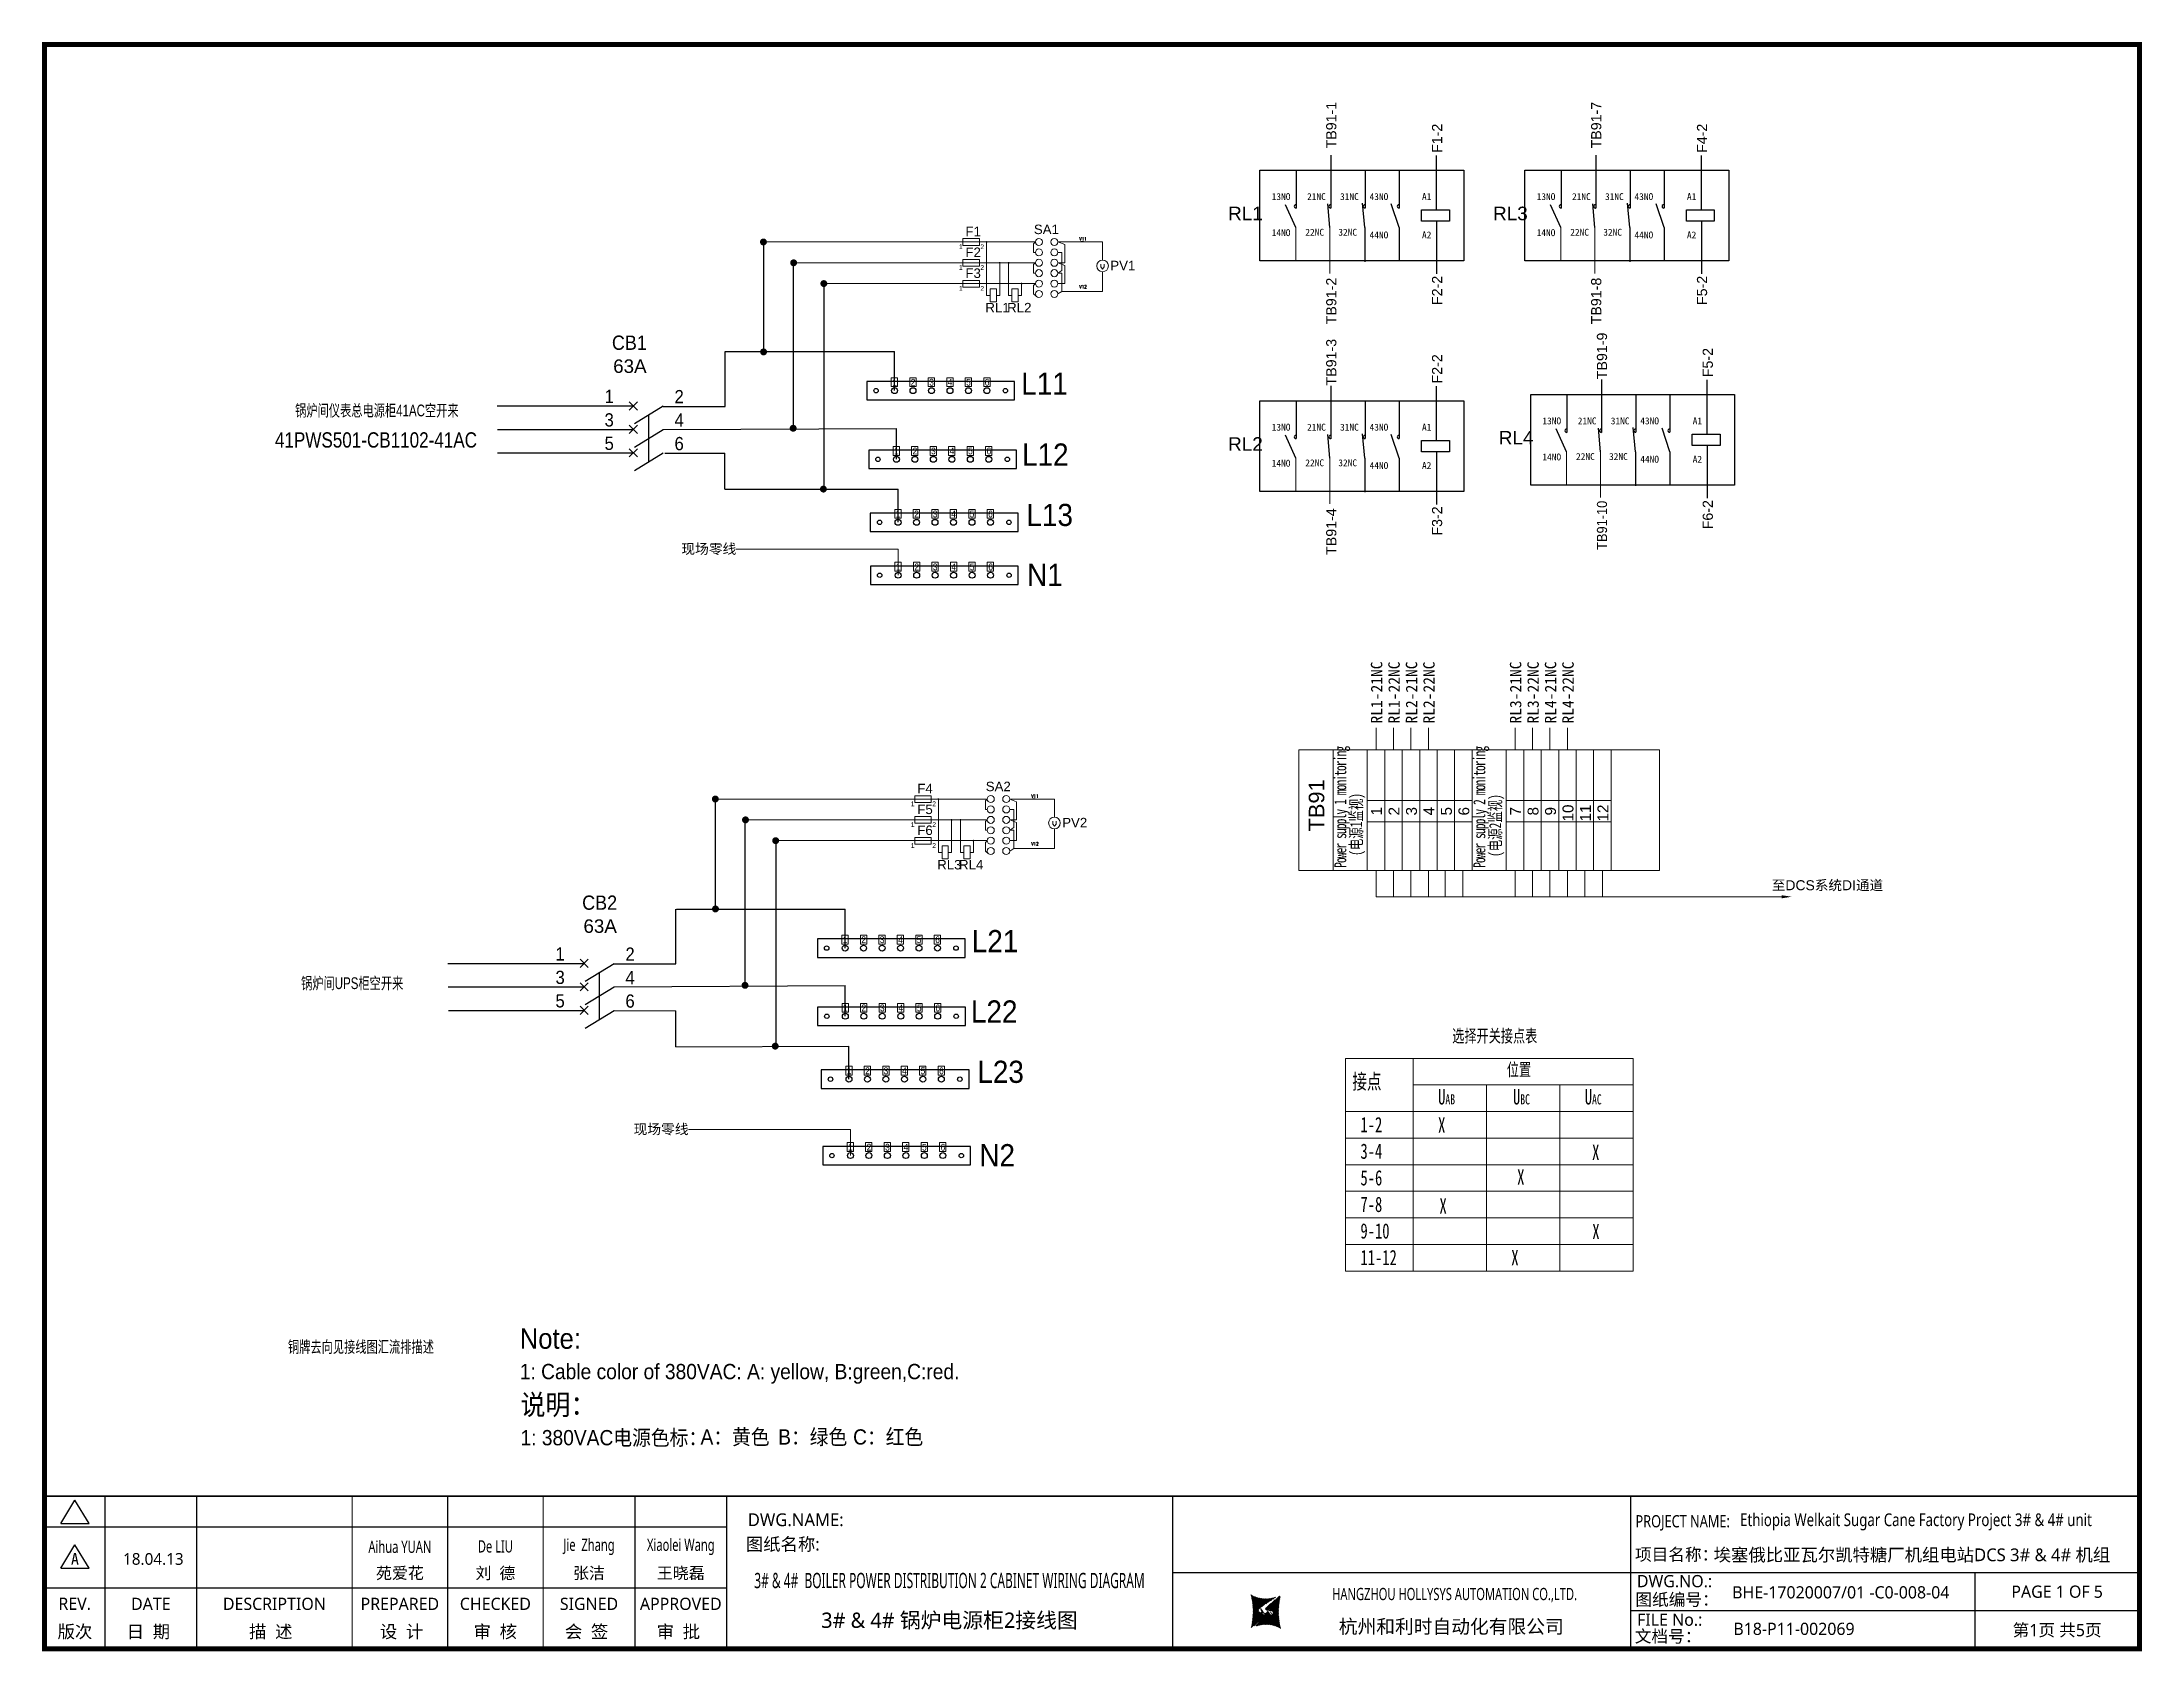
# Model space of a CAD drawing. Extents: x 81437 to 204847, y -54597 to -29444.
# Drawn here: x 91467 to 95592, y -45832 to -42670 of the extents above; entities that cross this region are included whole.
import ezdxf
from ezdxf.enums import TextEntityAlignment as Align
from ezdxf.lldxf.tags import DXFTag

# ---------------------------------------------------------------- set-up
doc = ezdxf.new("R2010")
doc.units = 0
doc.header["$LTSCALE"] = 100
doc.header["$MEASUREMENT"] = 0
for name, color, linetype in [('HLSTK', 7, 'Continuous'), ('t', 1, 'Continuous'), ('标准图框及表格', 7, 'Continuous'), ('空气开关', 7, 'Continuous'), ('继电器', 7, 'Continuous')]:
    doc.layers.add(name, color=color, linetype=linetype)
doc.layers.add('细实线', color=7, linetype='Continuous', lineweight=20)
doc.styles.add('HZ', font='arial.ttf', dxfattribs={"width": 0.7})
doc.styles.add('HZ_BOLD', font='arialbd.ttf')
doc.styles.add('HZA', font='romans', dxfattribs={"width": 0.75, "bigfont": 'ams_dx'})
doc.styles.get("Standard").update_dxf_attribs({"font": ''})
doc.styles.add('微软雅黑', font='')
doc.styles.get('Standard').set_extended_font_data('SimSun')
doc.styles.get('微软雅黑').set_extended_font_data('Microsoft YaHei')
tags = doc.linetypes.add('CENTER', pattern=[2, 1.25, -0.25, 0.25, -0.25]).pattern_tags.tags
tags[10:11] = [DXFTag(74, 4), DXFTag(75, 0), DXFTag(340, '0'), DXFTag(46, 1.0), DXFTag(50, 0.0), DXFTag(44, 0.0), DXFTag(45, 0.0)]
tags[8:9] = [DXFTag(74, 4), DXFTag(75, 0), DXFTag(340, '0'), DXFTag(46, 1.0), DXFTag(50, 0.0), DXFTag(44, 0.0), DXFTag(45, 0.0)]
tags[6:7] = [DXFTag(74, 4), DXFTag(75, 0), DXFTag(340, '0'), DXFTag(46, 1.0), DXFTag(50, 0.0), DXFTag(44, 0.0), DXFTag(45, 0.0)]
tags[4:5] = [DXFTag(74, 4), DXFTag(75, 0), DXFTag(340, '0'), DXFTag(46, 1.0), DXFTag(50, 0.0), DXFTag(44, 0.0), DXFTag(45, 0.0)]
tags = doc.linetypes.add('WASTE', pattern=[0.375, 0.25, -0.125]).pattern_tags.tags
tags[6:7] = [DXFTag(74, 4), DXFTag(75, 0), DXFTag(340, '0'), DXFTag(46, 1.0), DXFTag(50, 0.0), DXFTag(44, 0.0), DXFTag(45, 0.0)]
tags[4:5] = [DXFTag(74, 4), DXFTag(75, 0), DXFTag(340, '0'), DXFTag(46, 1.0), DXFTag(50, 0.0), DXFTag(44, 0.0), DXFTag(45, 0.0)]
pattern_1 = [(45, (-6.162819773475348, -58.86246267448996), (-0.736262898216564, 0.7362628982165641), [])]

msp = doc.modelspace()

# ---------------------------------------------------------------- texts
at = {"color": 7, "lineweight": 15, "style": 'HZA', "width": 0.75}
for s, p in [('V11', (93504.72488285121, -43059.77329085264)), ('V12', (93504.76127871421, -43153.77468342225)), ('V11', (93410.18909095929, -44153.99761929347)), ('V12', (93410.2254868223, -44247.99901186308))]:
    msp.add_text(s, height=6.574075200000001, dxfattribs=at).set_placement(p)
at = {"style": 'HZ'}
for s, height, width, p in [('L11', 43.56, 0.9, (93390.35376125036, -43362.4694190938)), ('锅炉间仪表总电源柜41AC空开来', 23.1, 0.7, (91964.037685262, -43404.95097202219)), ('L12', 43.56, 0.9, (93392.00558981925, -43501.75219053793)), ('L13', 43.56, 0.9, (93400.55485330199, -43620.34964914346)), ('N1', 43.56, 0.9, (93401.85966748612, -43738.13416154068)), ('L21', 43.56, 0.9, (93293.26211407382, -44457.5154993905)), ('锅炉间UPS柜空开来', 23.1, 0.7, (91975.68460461842, -44529.92718922025)), ('L22', 43.56, 0.9, (93291.57694571368, -44595.73352455112)), ('L23', 43.56, 0.9, (93304.15406065134, -44714.19833841112)), ('N2', 43.56, 0.9, (93308.05186209701, -44878.02876590174)), ('铜牌去向见接线图汇流排描述', 23.1, 0.7, (91949.91251994697, -45244.13015647052))]:
    msp.add_text(s, height=height, dxfattribs=dict(at, width=width)).set_placement(p)
at = {"color": 0, "style": 'HZ_BOLD'}
for p in [(92830.67941812666, -43675.03408332574), (92736.87161273755, -44814.9286876868)]:
    msp.add_text('现场零线', height=19.8, dxfattribs=at).set_placement(p, align=Align.RIGHT)
at = {"color": 3, "style": 'HZ', "width": 0.9}
for s, height, p in [('Note:', 40, (92405.26831048878, -45236.44097075218)), ('1: Cable color of 380VAC: A: yellow, B:green,C:red.', 30, (92405.26831048878, -45296.1864070396)), ('说明：', 40, (92406.68575907062, -45366.32513492821)), ('说明：', 40, (92406.68575907062, -45366.32513492821)), ('1: 380VAC电源色标：', 30, (92406.68575907062, -45426.07057121564)), ('A：黄色', 30, (92760.34209192451, -45424.63894885687)), ('B：绿色', 30, (92912.95956081233, -45424.63911140776)), ('C：红色', 30, (93060.09774954198, -45424.63911140776))]:
    msp.add_text(s, height=height, dxfattribs=at).set_placement(p)
at = {"linetype": 'WASTE', "char_height": 13.52, "attachment_point": 1}
for s, insert, width in [('13NO', (93882.41427694164, -42966.57006959924), 21.05947768404018), ('21NC', (93951.88907113382, -42966.57006959924), 19.18468349185002), ('31NC', (94016.69612925175, -42966.57006959924), 19.18468349185002), ('43NO', (94074.6347995638, -42966.57006959924), 15.14790299615867), ('A1', (94177.6509401962, -42966.5173238158), 15.14790299615867), ('13NO', (94402.85701333957, -42966.57006959924), 21.05947768404018), ('21NC', (94472.33180753178, -42966.57006959924), 19.18468349185002), ('31NC', (94537.13886564971, -42966.57006959924), 19.18468349185002), ('43NO', (94595.07753596177, -42966.57006959924), 15.14790299615867), ('A1', (94698.09367659416, -42966.5173238158), 15.14790299615867), ('14NO', (93882.41427694164, -43037.42578647488), 21.05947768404018), ('22NC', (93948.48929857729, -43036.56169236664), 22.58445604837777), ('32NC', (94013.29635669525, -43036.56169236664), 22.58445604837777), ('44NO', (94074.6347995638, -43041.89629659794), 15.14790299615867), ('A2', (94177.6509401962, -43041.84355081449), 15.14790299615867), ('14NO', (94402.85701333957, -43037.42578647488), 21.05947768404018), ('22NC', (94468.93203497522, -43036.56169236664), 22.58445604837777), ('32NC', (94533.73909309319, -43036.56169236664), 22.58445604837777), ('44NO', (94595.07753596177, -43041.89629659794), 15.14790299615867), ('A2', (94698.09367659416, -43041.84355081449), 15.14790299615867), ('13NO', (93882.41427694164, -43419.46456097902), 21.05947768404018), ('21NC', (93951.88907113382, -43419.46456097902), 19.18468349185002), ('31NC', (94016.69612925175, -43419.46456097902), 19.18468349185002), ('43NO', (94074.6347995638, -43419.46456097902), 15.14790299615867), ('A1', (94177.6509401962, -43419.41181519556), 15.14790299615867), ('13NO', (94414.16739169591, -43407.11757588289), 21.05947768404018), ('21NC', (94483.64218588812, -43407.11757588289), 19.18468349185002), ('31NC', (94548.44924400609, -43407.11757588289), 19.18468349185002), ('43NO', (94606.38791431814, -43407.11757588289), 15.14790299615867), ('A1', (94709.40405495053, -43407.06483009944), 15.14790299615867), ('14NO', (94414.16739169591, -43477.97329275851), 21.05947768404018), ('22NC', (94480.2424133316, -43477.10919865027), 22.58445604837777), ('32NC', (94545.04947144953, -43477.10919865027), 22.58445604837777), ('14NO', (93882.41427694164, -43490.32027785464), 21.05947768404018), ('22NC', (93948.48929857729, -43489.4561837464), 22.58445604837777), ('32NC', (94013.29635669525, -43489.4561837464), 22.58445604837777), ('44NO', (94074.6347995638, -43494.7907879777), 15.14790299615867), ('A2', (94177.6509401962, -43494.73804219427), 15.14790299615867), ('44NO', (94606.38791431814, -43482.44380288158), 15.14790299615867), ('A2', (94709.40405495053, -43482.39105709814), 15.14790299615867)]:
    msp.add_mtext(s, dxfattribs=dict(at, insert=insert, width=width))
at = {"layer": 'HLSTK', "color": 7, "style": 'HZ', "width": 0.8}
msp.add_text('41PWS501-CB1102-41AC', height=30, dxfattribs=at).set_placement((92122.79760540235, -43466.27392856056), align=Align.CENTER)
at = {"layer": '空气开关', "style": 'HZ', "width": 0.9}
for s, height, p in [('1', 26.00961058081033, (92571.86745611334, -43378.76418658352)), ('2', 26.00961058081033, (92709.27995569573, -43379.22235101645)), ('1', 13.2, (93136.98410943302, -43344.55778087004)), ('2', 13.2, (93173.284109433, -43344.55778087004)), ('3', 13.2, (93209.58410943301, -43344.55778087004)), ('4', 13.2, (93245.88410943301, -43344.55778087004)), ('5', 13.2, (93282.18410943302, -43344.55778087004)), ('6', 13.2, (93318.48410943302, -43344.55778087004)), ('3', 26.00961058081033, (92571.86745611334, -43424.87582201503)), ('4', 26.00961058081033, (92709.27995569573, -43425.33398644796)), ('5', 26.00961058081033, (92571.86745611334, -43470.98745744653)), ('6', 26.00961058081033, (92709.27995569573, -43471.44562187946)), ('1', 13.2, (93140.69619477917, -43479.51039787769)), ('2', 13.2, (93176.99619477916, -43479.51039787769)), ('3', 13.2, (93213.29619477916, -43479.51039787769)), ('4', 13.2, (93249.59619477917, -43479.51039787769)), ('5', 13.2, (93285.89619477917, -43479.51039787769)), ('6', 13.2, (93322.19619477917, -43479.51039787769)), ('1', 13.2, (93143.88981984957, -43603.23907297759)), ('2', 13.2, (93180.18981984956, -43603.23907297759)), ('3', 13.2, (93216.48981984956, -43603.23907297759)), ('4', 13.2, (93252.78981984957, -43603.23907297759)), ('5', 13.2, (93289.08981984957, -43603.23907297759)), ('6', 13.2, (93325.38981984957, -43603.23907297759)), ('1', 13.2, (93144.15318392625, -43707.22025641412)), ('2', 13.2, (93180.45318392623, -43707.22025641412)), ('3', 13.2, (93216.75318392624, -43707.22025641412)), ('4', 13.2, (93253.05318392624, -43707.22025641412)), ('5', 13.2, (93289.35318392624, -43707.22025641412)), ('6', 13.2, (93325.65318392625, -43707.22025641412)), ('1', 13.2, (93039.89246225648, -44439.60386116674)), ('2', 13.2, (93076.19246225647, -44439.60386116674)), ('3', 13.2, (93112.49246225647, -44439.60386116674)), ('4', 13.2, (93148.79246225648, -44439.60386116674)), ('5', 13.2, (93185.09246225648, -44439.60386116674)), ('6', 13.2, (93221.39246225648, -44439.60386116674)), ('1', 26.00961058081033, (92475.45470456954, -44473.79826537579)), ('2', 26.00961058081033, (92612.86720415193, -44474.25642980872)), ('3', 26.00961058081033, (92475.45470456954, -44519.90990080729)), ('4', 26.00961058081033, (92612.86720415193, -44520.36806524022)), ('5', 26.00961058081033, (92475.45470456954, -44566.02153623879)), ('6', 26.00961058081033, (92612.86720415193, -44566.47970067172)), ('1', 13.2, (93040.2675506736, -44573.49173189088)), ('2', 13.2, (93076.56755067359, -44573.49173189088)), ('3', 13.2, (93112.86755067359, -44573.49173189088)), ('4', 13.2, (93149.16755067359, -44573.49173189088)), ('5', 13.2, (93185.4675506736, -44573.49173189088)), ('6', 13.2, (93221.7675506736, -44573.49173189088)), ('1', 13.2, (93047.48902719893, -44697.08776224525)), ('2', 13.2, (93083.78902719892, -44697.08776224525)), ('3', 13.2, (93120.08902719892, -44697.08776224525)), ('4', 13.2, (93156.38902719892, -44697.08776224525)), ('5', 13.2, (93192.68902719893, -44697.08776224525)), ('6', 13.2, (93228.98902719893, -44697.08776224525)), ('1', 13.2, (93050.34537853714, -44847.11486077518)), ('2', 13.2, (93086.64537853713, -44847.11486077518)), ('3', 13.2, (93122.94537853713, -44847.11486077518)), ('4', 13.2, (93159.24537853713, -44847.11486077518)), ('5', 13.2, (93195.54537853714, -44847.11486077518)), ('6', 13.2, (93231.84537853714, -44847.11486077518))]:
    msp.add_text(s, height=height, dxfattribs=at).set_placement(p)
at = {"layer": '细实线', "color": 7, "style": 'HZ'}
for s, height, p in [('RL1', 26.6, (93796.76479854902, -43019.67615626093)), ('RL3', 26.6, (94317.20753494698, -43019.67615626093)), ('1', 9.309999999999999, (93268.02012489623, -43076.43291024896)), ('F1', 18.62, (93280.73584855179, -43051.12195611832)), ('2', 9.309999999999999, (93310.20551847889, -43076.43291024896)), ('SA1', 18.62, (93415.22795040456, -43046.96932912928)), ('1', 9.309999999999999, (93268.02012489623, -43117.26787898991)), ('F2', 18.62, (93280.73584855179, -43091.95692485927)), ('2', 9.309999999999999, (93310.20551847889, -43117.26787898991)), ('PV1', 18.62, (93565.35141873622, -43118.00610945905)), ('1', 9.309999999999999, (93268.02012489623, -43158.36740000984)), ('F3', 18.62, (93280.73584855179, -43133.05644587921)), ('2', 9.309999999999999, (93310.20551847889, -43158.36740000984)), ('RL1', 18.62, (93319.87273145757, -43200.72543999068)), ('RL2', 18.62, (93362.73772457038, -43200.72543999068)), ('RL4', 26.6, (94328.51791330335, -43460.22366254458)), ('RL2', 26.6, (93796.76479854902, -43472.57064764071)), ('F4', 18.62, (93186.20005665987, -44145.34628455916)), ('SA2', 18.62, (93320.69215851264, -44141.19365757011)), ('1', 9.309999999999999, (93173.48433300431, -44170.65723868979)), ('F5', 18.62, (93186.20005665987, -44186.18125330011)), ('2', 9.309999999999999, (93215.66972658697, -44170.65723868979)), ('1', 9.309999999999999, (93173.48433300431, -44211.49220743074)), ('F6', 18.62, (93186.20005665987, -44227.28077432005)), ('2', 9.309999999999999, (93215.66972658697, -44211.49220743074)), ('PV2', 18.62, (93470.8156268443, -44212.23043789988)), ('1', 9.309999999999999, (93173.48433300431, -44252.59172845067)), ('2', 9.309999999999999, (93215.66972658697, -44252.59172845067)), ('RL3', 18.62, (93225.33693956565, -44294.94976843151)), ('RL4', 18.62, (93268.20193267846, -44294.94976843151)), ('至DCS系统DI通道', 19.6, (94864.73454312634, -44335.74123073139))]:
    msp.add_text(s, height=height, dxfattribs=at).set_placement(p)
for s, height, p in [('TB91', 30.576, (93985.7015624581, -44220.13454928622)), ('1', 21.38181818181818, (94099.04895211672, -44188.91316685856)), ('2', 21.38181818181818, (94133.35135466792, -44188.91316685856)), ('3', 21.38181818181818, (94167.65375721914, -44188.91316685856)), ('4', 21.38181818181818, (94201.95615977034, -44188.91316685856)), ('5', 21.38181818181818, (94236.25856232157, -44188.91316685856)), ('6', 21.38181818181818, (94270.56096487277, -44188.91316685856)), ('7', 21.38181818181818, (94372.16379648267, -44188.91316685856)), ('8', 21.38181818181818, (94406.46619903386, -44188.91316685856)), ('9', 21.38181818181818, (94440.79764251073, -44188.91316685856)), ('10', 21.38181818181818, (94475.10004506193, -44200.6662801247)), ('11', 21.38181818181818, (94509.4314885388, -44200.6662801247)), ('12', 21.38181818181818, (94543.73389109, -44200.6662801247))]:
    msp.add_text(s, height=height, rotation=90, dxfattribs=at).set_placement(p)
at = {"layer": '细实线', "color": 7, "char_height": 22.4, "width": 112.8368929680437, "attachment_point": 1, "rotation": 90}
for s, insert in [('{\\fsimsun|b0|i0|c134|p2;RL1-21NC}', (94077.18265685867, -44008.36606588849)), ('{\\fsimsun|b0|i0|c134|p2;RL1-22NC}', (94111.48505940987, -44008.36606588849)), ('{\\fsimsun|b0|i0|c134|p2;RL2-21NC}', (94145.7874619611, -44008.36606588849)), ('{\\fsimsun|b0|i0|c134|p2;RL2-22NC}', (94180.08986451232, -44008.36606588849)), ('{\\fsimsun|b0|i0|c134|p2;RL3-21NC}', (94350.29750122462, -44008.36606588849)), ('{\\fsimsun|b0|i0|c134|p2;RL3-22NC}', (94384.59990377584, -44008.36606588849)), ('{\\fsimsun|b0|i0|c134|p2;RL4-21NC}', (94418.93134725268, -44008.36606588849)), ('{\\fsimsun|b0|i0|c134|p2;RL4-22NC}', (94453.23374980391, -44008.36606588849))]:
    msp.add_mtext(s, dxfattribs=dict(at, insert=insert))
at = {"layer": '细实线', "color": 7, "char_height": 23.52, "attachment_point": 1, "rotation": 90, "line_spacing_factor": 0.700008, "style": 'HZ'}
for s, insert, width in [('{\\fsimsun|b0|i0|c134|p2;\\W0.7;\\T0.75;Power supply 1 monitoring}', (94005.33908925962, -44291.91698848337), 264.3367407239842), ('{\\fsimsun|b0|i0|c134|p2;\\W0.7;\\T0.75;Power supply 2 monitoring}', (94278.45393362557, -44291.91698848337), 264.3367407239842), ('{\\fsimsun|b0|i0|c134|p2;(电源1监视)}', (94036.4248430604, -44268.22253709761), 210.3938150108609), ('{\\fsimsun|b0|i0|c134|p2;(电源2监视)}', (94309.53968742635, -44270.39853986367), 197.6270455354591)]:
    msp.add_mtext(s, dxfattribs=dict(at, insert=insert, width=width))
at = {"layer": '细实线', "color": 7, "width": 334.3977358621725, "attachment_point": 1, "style": 'HZ'}
for s, insert, char_height in [('{\\f宋体|b0|i0|c134|p2;选择开关接点表}', (94237.01270408204, -44609.32667312209), 25), ('{\\f宋体|b0|i0|c134|p2;位置}', (94344.29646529283, -44675.36925267855), 25), ('{\\f宋体|b0|i0|c134|p2;接点}', (94040.78867710874, -44696.28691519488), 30), ('{\\f宋体|b0|i0|c134|p2;U\\H0.666667x;AB}', (94209.23252945338, -44726.50981691554), 30), ('{\\f宋体|b0|i0|c134|p2;U\\H0.666667x;BC}', (94356.32049022583, -44726.50981691554), 30), ('{\\f宋体|b0|i0|c134|p2;U\\H0.666667x;AC}', (94497.36140686693, -44726.50981691554), 30), ('{\\f宋体|b0|i0|c134|p2;1-2}', (94056.73243290294, -44781.1546551504), 30), ('{\\f宋体|b0|i0|c134|p2;X}', (94209.23252945338, -44782.1085550697), 30), ('{\\f宋体|b0|i0|c134|p2;3-4}', (94056.73243290294, -44833.35856012056), 30), ('{\\f宋体|b0|i0|c134|p2;X}', (94511.75507529223, -44835.39067913411), 30), ('{\\f宋体|b0|i0|c134|p2;5-6}', (94056.73243290294, -44885.56246509071), 30), ('{\\f宋体|b0|i0|c134|p2;X}', (94364.58194488412, -44884.3121178531), 30), ('{\\f宋体|b0|i0|c134|p2;7-8}', (94056.73243290294, -44937.76637006088), 30), ('{\\f宋体|b0|i0|c134|p2;X}', (94211.95795779425, -44940.86475592658), 30), ('{\\f宋体|b0|i0|c134|p2;9-10}', (94056.73243290294, -44989.97027503104), 30), ('{\\f宋体|b0|i0|c134|p2;X}', (94512.16388954339, -44991.14890881602), 30), ('{\\f宋体|b0|i0|c134|p2;11-12}', (94056.73243290294, -45042.17418000121), 30), ('{\\f宋体|b0|i0|c134|p2;X}', (94352.99887443535, -45042.38696162475), 30)]:
    msp.add_mtext(s, dxfattribs=dict(at, insert=insert, char_height=char_height))
at = {"layer": '继电器', "style": 'HZ'}
for tag, p in [('TB91-1', (94009.39955915078, -42832.95069518316)), ('TB91-7', (94529.84229554872, -42832.95069518316)), ('F1-2', (94217.25263864435, -42858.7996757533)), ('F4-2', (94737.69537504228, -42858.7996757533)), ('TB91-2', (94009.39955915078, -43178.42420040224)), ('F2-2', (94217.25263864435, -43157.59175957313)), ('TB91-8', (94529.84229554872, -43178.42420040224)), ('F5-2', (94737.69537504228, -43157.59175957313)), ('TB91-3', (94009.39955915078, -43298.58921743253)), ('TB91-9', (94541.15267390509, -43286.2422323364)), ('F5-2', (94749.00575339865, -43299.34718203693)), ('F2-2', (94217.25263864435, -43311.69416713306)), ('TB91-4', (94009.39955915078, -43631.318691782)), ('F3-2', (94217.25263864435, -43610.48625095289)), ('F6-2', (94749.00575339865, -43598.13926585676))]:
    msp.add_attdef(tag, text='J1', height=20, rotation=90, dxfattribs=at).set_placement(p, align=Align.CENTER)
at = {"layer": '继电器', "style": 'HZ', "width": 0.9}
msp.add_attdef('TB91-10', text='J1', height=20, rotation=90, dxfattribs=at).set_placement((94541.15267390509, -43618.97170668587), align=Align.CENTER)

# ---------------------------------------------------------------- blocks, each defined once
blk = doc.blocks.new('图框')
at = {"layer": '标准图框及表格'}
h = blk.add_hatch(dxfattribs=at)
h.set_pattern_fill('ANSI31', color=5, scale=8.329863809039892, style=0)
h.set_pattern_definition(pattern_1)
edge = h.paths.add_edge_path()
edge.add_arc((2393.094436262916, -3057.016314091056), 55.18534773488954, 238.1092081981581, 291.6531626184834)
edge.add_line((2413.457117633552, -3108.307481089123), (2382.362679957259, -3129.105284474292))
edge.add_arc((2232.744557938924, -3137.191253253037), 135.3602868968974, 346.3915348661821, 374.2500326978034)
edge.add_line((2364.304773850054, -3169.039594784347), (2391.343418124445, -3146.7148906974))
edge.add_line((2385.17637942767, -3139.143911424919), (2389.981166822123, -3139.761302572286))
edge.add_spline(control_points=[(2391.307199095063, -3146.750097628447), (2392.196661605914, -3145.885543305817), (2393.808172678844, -3144.319160410171), (2393.706362376579, -3140.114756849009), (2391.263680388605, -3139.875266105763), (2389.959101290711, -3139.747359722689)], knot_values=[0, 0, 0, 0, 6.844331067525468, 12.40042740766005, 18.76924275352248, 18.76924275352248, 18.76924275352248, 18.76924275352248], weights=[1, 1, 1, 1, 1, 1], degree=3, periodic=0)
edge.add_spline(control_points=[(2382.352543285211, -3129.127895979397), (2381.626555155563, -3129.73152025812), (2380.315378592357, -3130.821700626719), (2379.381276507607, -3132.24510027398), (2378.964379386169, -3132.880374753903)], knot_values=[0, 0, 0, 0, 5.253673658024614, 9.488438564008057, 9.488438564008057, 9.488438564008057, 9.488438564008057], weights=[1, 1, 1, 1, 1], degree=3, periodic=0)
edge.add_spline(control_points=[(2380.109845815059, -3131.144179531064), (2379.558651433159, -3131.767985770505), (2378.469607692277, -3133.249177120419), (2378.75000888206, -3136.59141356358), (2381.696031569307, -3138.758015293683), (2384.022624161043, -3139.007997601494), (2385.15175362843, -3139.129317677358)], knot_values=[10.66597461496156, 10.66597461496156, 10.66597461496156, 10.66597461496156, 18.97770399508879, 28.89455822145742, 41.119553648298, 52.64692538081317, 52.64692538081317, 52.64692538081317, 52.64692538081317], weights=[1, 1, 1, 1, 1, 1, 1], degree=3, periodic=0)
h = blk.add_hatch(dxfattribs=at)
h.set_pattern_fill('ANSI31', color=3, scale=8.329863809039892, style=0)
h.set_pattern_definition(pattern_1)
edge = h.paths.add_edge_path()
edge.add_line((2396.306912351669, -3134.638821765021), (2401.543221691929, -3135.303048767099))
edge.add_spline(control_points=[(2394.881673431148, -3127.632408877759), (2393.992210920092, -3128.496963200258), (2392.380699847337, -3130.063346096064), (2392.482510149457, -3134.26774965708), (2394.925192137576, -3134.507240400384), (2396.229771235499, -3134.635146783385)], knot_values=[0, 0, 0, 0, 6.844331067526932, 12.40042740766158, 18.76924275352342, 18.76924275352342, 18.76924275352342, 18.76924275352342], weights=[1, 1, 1, 1, 1, 1], degree=3, periodic=0)
edge.add_line((2421.884098676157, -3105.342911721815), (2394.845454401773, -3127.667615808762))
edge.add_spline(control_points=[(2406.462349776273, -3142.781070641064), (2406.85282482484, -3142.285248106444), (2407.700959278394, -3140.915136680455), (2407.438863643569, -3137.791092942495), (2404.4928409567, -3135.624491212552), (2402.166248364556, -3135.374508904741), (2401.037118897577, -3135.253188828716)], knot_values=[12.65408913243743, 12.65408913243743, 12.65408913243743, 12.65408913243743, 18.97770399508879, 28.89455822145742, 41.119553648298, 52.64692538081317, 52.64692538081317, 52.64692538081317, 52.64692538081317], weights=[1, 1, 1, 1, 1, 1, 1], degree=3, periodic=0)
edge.add_line((2405.463463917236, -3143.838156073773), (2406.618423075823, -3142.594514654259))
edge.add_line((2403.858524028219, -3145.261600863971), (2405.463463917236, -3143.838156073904))
edge.add_line((2372.73175489228, -3166.075025417009), (2403.826192568573, -3145.277222031841))
edge.add_arc((2393.094436262916, -3217.366192415033), 55.18534773488965, 58.10920819815809, 111.6531626184834)
edge.add_arc((2553.444314586908, -3137.191253253037), 135.360286896897, 166.3915348661823, 194.2500326978024)
at = {"color": 7}
for p, q in [((2209.47921527367, -2910.443887418679), (2209.47921527367, -3210.443887418679)), ((3109.47921527367, -2910.443887418679), (3109.47921527367, -3210.443887418679)), ((-6.162819773475348, -2970.443887418679), (1333.995352829523, -2970.443887418679)), ((-6.162819773475348, -3090.443887418679), (1333.995352829523, -3090.443887418679)), ((2209.47921527367, -3060.443887418679), (3109.47921527367, -3060.443887418679)), ((3109.47921527367, -3060.443887418679), (4109.47921527367, -3060.443887418679)), ((3785.62275226965, -3060.443887418679), (3785.62275226965, -3210.443887418679)), ((4109.47921527367, -3135.443887418679), (3109.47921527367, -3135.443887418679))]:
    blk.add_line(p, q, dxfattribs=at)
at = {"color": 7, "const_width": 3}
blk.add_lwpolyline([(4109.47921527367, -2910.443887418679), (-6.162819773475348, -2910.443887418679)], dxfattribs=at)
at = {"layer": 't', "color": 7}
for p, q in [((25.78656344305637, -2963.855076038152), (53.73638948711596, -2917.984787991318)), ((81.68621553114644, -2963.855076038152), (53.73638948711596, -2917.984787991318)), ((25.78656344305637, -2963.855076038152), (81.68621553114644, -2963.855076038152)), ((25.78656344305637, -3051.839702165522), (53.73638948711596, -3005.969414118631)), ((81.68621553114644, -3051.839702165522), (53.73638948711596, -3005.969414118631)), ((25.78656344305637, -3051.839702165522), (81.68621553114644, -3051.839702165522))]:
    blk.add_line(p, q, dxfattribs=at)
at = {"layer": 't', "color": 7, "const_width": 9.61519705431492}
blk.add_lwpolyline([(4109.47921527367, -3210.443887418679), (4109.47921527367, -58.86246267448996), (-6.162819773475348, -58.86246267448996), (-6.162819773475348, -3210.443887418679)], close=True, dxfattribs=at)
at = {"layer": 't', "color": 7, "const_width": 2.40379926357873}
for points in [[(112.6024995874977, -2911.645787050457), (112.6024995874977, -3210.443887418679)], [(292.8874443558816, -2911.645787050457), (292.8874443558816, -3210.443887418679)], [(598.2254953145239, -2911.645787050457), (598.2254953145239, -3215.27550872017)], [(785.8254793036103, -2911.645787050457), (785.8254793036103, -3215.27550872017)], [(973.4254632926677, -2911.645787050457), (973.4254632926677, -3215.27550872017)], [(1153.71040806111, -2911.645787050457), (1153.71040806111, -3215.27550872017)], [(1333.995352829523, -2911.645787050457), (1333.995352829523, -3215.27550872017)]]:
    blk.add_lwpolyline(points, dxfattribs=at)
at = {"color": 7, "linetype": 'CENTER', "style": '微软雅黑'}
for s, height, p in [('项目名称：', 24, (3118.237888517288, -3036.94681899895)), ('图纸编号：', 24, (3119.058468482224, -3125.527001057468)), ('杭州和利时自动化有限公司', 27, (2536.38633266712, -3179.976961063531)), ('文档号：', 24, (3117.869572934458, -3197.591179766443))]:
    blk.add_text(s, height=height, dxfattribs=at).set_placement(p)
at = {"color": 7, "style": '微软雅黑', "flags": 8}
for tag, p, height in [('DWG.NAME:', (1375.473639447489, -2969.2419877869), 25), ('DWG.NO.:', (3122.023352488108, -3089.264933317976), 24), ('图纸编号', (3309.199899152482, -3111.267140832559), 24), ('FILENO.:', (3122.509725826509, -3164.966587124836), 24), ('文档号', (3311.563545755656, -3182.994948628203), 24)]:
    blk.add_attdef(tag, p, '', height=height, dxfattribs=at)
at = {"color": 7, "style": '微软雅黑', "width": 0.8, "flags": 8}
for tag, p, height in [('PROJECTNAME:', (3119.317365890063, -2971.670387076527), 24), ('PROJECT_NAME', (3324.743137664682, -2969.191656158461), 25)]:
    blk.add_attdef(tag, p, '', height=height, dxfattribs=at)
at = {"color": 7, "style": '微软雅黑', "flags": 8}
for tag, height, width, p in [('RENLIU', 24, 0.7, (692.0254873090671, -3009.243060483925)), ('SHUFENWANG', 24, 0.7, (879.6254712981536, -3009.243060483925)), ('FANGHOU', 24, 0.7, (1063.567935676903, -3009.243060483925)), ('DANDANLI', 24, 0.7, (1243.852880445316, -3009.243060483925)), ('#10STATIONONTROLCABINETCOVER', 30, 0.6, (1771.737284051596, -3076.044837234568)), ('HANGZHOUHOLLYSYSAUTOMATIONCO.,LTD.', 24, 0.7, (2763.919484516009, -3104.577265918681))]:
    blk.add_attdef(tag, text='', height=height, dxfattribs=dict(at, width=width)).set_placement(p, align=Align.MIDDLE)
for tag, p in [('图纸名称:', (1371.649552043295, -3024.785799731683)), ('项目名称', (3272.897224152879, -3045.626842364768))]:
    blk.add_attdef(tag, text='', height=25, dxfattribs=at).set_placement(p, align=Align.BOTTOM_LEFT)
at = {"color": 7, "flags": 8}
blk.add_attdef('A', text='', height=23, dxfattribs=at).set_placement((53.73638948711596, -3033.744016823508), align=Align.MIDDLE)
at = {"color": 7, "style": '微软雅黑', "flags": 8}
for tag, height, p in [('设计时间', 23, (207.7030023673433, -3033.744016823508)), ('刘仁', 23, (692.0254873090671, -3061.050838701933)), ('王姝芬', 23, (879.6254712981536, -3061.050838701933)), ('侯方', 23, (1063.567935676903, -3061.050838701933)), ('李丹丹', 23, (1243.852880445316, -3061.050838701933)), ('PAGEXOFX', 24, (3947.55098377166, -3097.943887418679)), ('REV.', 24, (53.21983990701119, -3121.911417548025)), ('DATE', 24, (202.7449719716897, -3121.911417548025)), ('DESCRIPTION', 24, (445.5564698352027, -3121.911417548025)), ('PREPARED', 24, (692.0254873090671, -3121.911417548025)), ('CHECKED', 24, (879.625471298139, -3121.911417548025)), ('SIGNED', 24, (1063.567935676889, -3121.911417548025)), ('APPROVED', 24, (1243.852880445316, -3121.911417548025)), ('图纸名称', 30, (1771.737284051596, -3153.557526718527)), ('第几页共几页', 24, (3947.55098377166, -3172.943887418679))]:
    blk.add_attdef(tag, text='', height=height, dxfattribs=at).set_placement(p, align=Align.MIDDLE)
at = {"layer": 't', "color": 7, "style": '微软雅黑'}
for s, p in [('版次', (53.73638948711596, -3176.462903945333)), ('日  期', (198.0371495971121, -3176.462903945333)), ('描  述', (438.3267756979694, -3176.462903945333)), ('设  计', (695.3342144116759, -3176.462903945333)), ('审  核', (879.4319590690502, -3176.462903945333)), ('会  签', (1058.860113302311, -3176.462903945333)), ('审  批', (1239.145058070724, -3176.462903945333))]:
    blk.add_text(s, height=25, dxfattribs=at).set_placement(p, align=Align.MIDDLE_CENTER)
at = {"layer": '标准图框及表格', "color": 5, "style": 'HZ'}
for s, p in [('pgqh', (2367.722055843864, -3118.539690870716)), ('hollilas', (2367.889081852576, -3144.830947292762))]:
    blk.add_text(s, height=5.205656721233694, dxfattribs=at).set_placement(p)
at = {"layer": '标准图框及表格', "color": 3, "style": 'HZ'}
for s, height, p in [('auto', 8.676094535389492, (2394.744307490306, -3133.062499086471)), ('hollysys', 4.338047267694746, (2396.375285240625, -3158.593924068552))]:
    blk.add_text(s, height=height, dxfattribs=at).set_placement(p)
blk = doc.blocks.new('供电端子')
at = {"style": 'HZ', "width": 0.7}
blk.add_attdef('供电端子', (0, 0), '', height=17, dxfattribs=at)

# ---------------------------------------------------------------- linework, layer by layer
for p, q in [((93998.52763313994, -42891.85101438608), (93998.52763313994, -42995.91869447423)), ((94206.3807126335, -42999.60641030823), (94206.3807126335, -42892.62890773779)), ((94518.97036953787, -42891.85101438608), (94518.97036953787, -42995.91869447423)), ((94726.82344903144, -42999.60641030823), (94726.82344903144, -42892.62890773779)), ((93930.52647020582, -42921.64802043389), (93930.42882584648, -42995.80574232292)), ((94066.12763313991, -42921.64802043389), (94066.12763313991, -42995.62346611528)), ((94132.68397424223, -42921.64802043389), (94132.68397424223, -42995.75299653946)), ((94450.96920660378, -42921.64802043389), (94450.87156224444, -42995.80574232292)), ((94586.57036953788, -42921.64802043389), (94586.57036953788, -42995.62346611528)), ((94653.12671064016, -42921.64802043389), (94653.12671064016, -42995.75299653946)), ((93930.06139913232, -43034.13698778128), (93909.45306344047, -42989.2402564526)), ((93996.77130548518, -43034.18973356474), (93992.77806790134, -42987.49297091119)), ((94065.26139913233, -43034.13698778128), (94060.8693542678, -42986.38088685273)), ((94132.86139913234, -43034.13698778128), (94117.37032601943, -42987.44886008845)), ((94206.3807126335, -43021.68676997807), (94206.3807126335, -43125.04409137664)), ((94450.50413553028, -43034.13698778128), (94429.89579983843, -42989.2402564526)), ((94517.21404188314, -43034.18973356474), (94513.2208042993, -42987.49297091119)), ((94585.7041355303, -43034.13698778128), (94581.31209066576, -42986.38088685273)), ((94653.30413553027, -43034.13698778128), (94637.8130624174, -42987.44886008845)), ((94726.82344903144, -43021.68676997807), (94726.82344903144, -43125.04409137664)), ((94065.26139913233, -43034.13698778128), (94065.26139913233, -43101.11583254527)), ((94132.86139913234, -43034.13698778128), (94132.86139913234, -43099.46851697504)), ((94585.7041355303, -43034.13698778128), (94585.7041355303, -43101.11583254527)), ((94653.30413553027, -43034.13698778128), (94653.30413553027, -43099.46851697504)), ((93998.52763313994, -43344.74550576585), (93998.52763313994, -43448.81318585399)), ((94206.3807126335, -43452.50090168799), (94206.3807126335, -43345.52339911756)), ((94530.28074789421, -43332.39852066973), (94530.28074789421, -43436.46620075786)), ((94738.13382738778, -43440.15391659187), (94738.13382738778, -43333.17641402144)), ((93930.52647020582, -43374.54251181366), (93930.42882584648, -43448.70023370268)), ((94066.12763313991, -43374.54251181366), (94066.12763313991, -43448.51795749505)), ((94132.68397424223, -43374.54251181366), (94132.68397424223, -43448.64748791924)), ((94462.27958496015, -43362.19552671754), (94462.18194060079, -43436.35324860655)), ((94597.88074789425, -43362.19552671754), (94597.88074789425, -43436.17097239892)), ((94664.43708899654, -43362.19552671754), (94664.43708899654, -43436.30050282311)), ((94461.81451388665, -43474.68449406493), (94441.2061781948, -43429.78776273623)), ((94528.52442023948, -43474.73723984837), (94524.53118265567, -43428.04047719482)), ((94597.01451388664, -43474.68449406493), (94592.62246902213, -43426.92839313636)), ((94664.61451388664, -43474.68449406493), (94649.12344077376, -43427.99636637208)), ((93930.06139913232, -43487.03147916106), (93909.45306344047, -43442.13474783236)), ((93996.77130548518, -43487.0842249445), (93992.77806790134, -43440.38746229095)), ((94065.26139913233, -43487.03147916106), (94060.8693542678, -43439.27537823249)), ((94132.86139913234, -43487.03147916106), (94117.37032601943, -43440.34335146821)), ((94206.3807126335, -43474.58126135785), (94206.3807126335, -43577.93858275641)), ((94597.01451388664, -43474.68449406493), (94597.01451388664, -43541.6633388289)), ((94664.61451388664, -43474.68449406493), (94664.61451388664, -43540.01602325869)), ((94738.13382738778, -43462.23427626172), (94738.13382738778, -43565.59159766028)), ((94065.26139913233, -43487.03147916106), (94065.26139913233, -43554.01032392503)), ((94132.86139913234, -43487.03147916106), (94132.86139913234, -43552.36300835482))]:
    msp.add_line(p, q)
at = {"color": 2}
for p, q in [((92883.93571672434, -43065.85262242399), (92883.93571672434, -43277.78087867842)), ((92808.46281638672, -43385.4154659856), (92808.46590531, -43277.78087867842)), ((92808.46590531, -43277.78087867842), (93141.47082895339, -43277.78087867842)), ((93141.47082895339, -43354.4167622181), (93141.47082895339, -43277.78087867842)), ((92360.63144155743, -43384.46693744299), (92628.12628783914, -43384.46693744299)), ((92686.83095560252, -43385.41713899709), (92808.46494448767, -43385.41713899709)), ((92789.39992483243, -44160.07695086482), (92789.39992483243, -44372.00520711925)), ((92712.05006484292, -44480.44954477786), (92712.0531537662, -44372.81495747068)), ((92713.00422364885, -44372.82695897512), (93044.37918177685, -44372.82695897512)), ((93044.37918177685, -44449.4628425148), (93044.37918177685, -44372.82695897512)), ((92264.21869001363, -44479.50101623525), (92531.71353629534, -44479.50101623525)), ((92590.41820405872, -44480.45121778936), (92712.05219294387, -44480.45121778936))]:
    msp.add_line(p, q, dxfattribs=at)
at = {"color": 7, "lineweight": 15}
for p, q in [((93418.20747189553, -43062.45472320564), (93414.42689732127, -43065.96465270387)), ((93414.42689732127, -43065.96465270387), (93414.42689732127, -43082.87220757611)), ((93462.24311349861, -43062.45472320564), (93475.7055005337, -43067.65609152839)), ((93462.24311349861, -43062.45472320564), (93507.22804225648, -43062.45472320564)), ((93475.7055005337, -43067.65609152839), (93475.7055005337, -43103.28969194659)), ((93512.48730241647, -43062.45472320564), (93550.14355916741, -43062.45472320564)), ((93550.14355916741, -43062.45472320564), (93550.14355916741, -43097.97075818594)), ((93418.20747189553, -43082.87220757611), (93414.42689732127, -43082.87220757611)), ((93418.20747162121, -43103.28969194659), (93414.42689704696, -43106.79962144482)), ((93414.42689704696, -43106.79962144482), (93414.42689704696, -43123.70717631706)), ((93462.24311349861, -43082.87220757611), (93470.24598975667, -43082.87220757611)), ((93462.24311349861, -43103.28969194659), (93475.7055005337, -43108.49106026933)), ((93462.24311322432, -43103.28969194659), (93475.7055005337, -43103.28969194659)), ((93470.24598975667, -43082.87220757611), (93470.24598975667, -43118.57382311723)), ((93475.7055005337, -43108.49106026933), (93475.7055005337, -43144.12466068754)), ((93546.82390149614, -43105.82406530497), (93546.82390149614, -43111.57638110497)), ((93553.39797669617, -43111.57638110497), (93553.39797669617, -43105.82406530497)), ((93418.20747162121, -43123.70717631706), (93414.42689704696, -43123.70717631706)), ((93418.20747162121, -43144.12466068754), (93414.42689704696, -43147.63459018576)), ((93414.42689704696, -43147.63459018576), (93414.42689704696, -43164.542145058)), ((93470.24598975667, -43118.57382311723), (93462.24311322432, -43123.70717631706)), ((93462.24311322432, -43123.70717636331), (93470.24598948234, -43123.70717636331)), ((93462.24311322432, -43144.12466068754), (93475.7055005337, -43144.12466068754)), ((93470.24598948234, -43123.70717636331), (93470.24598948234, -43159.40879190443)), ((93546.82390149614, -43111.57638110497), (93550.1109390962, -43115.56657325798)), ((93550.1109390962, -43115.56657325798), (93553.39797669617, -43111.57638110497)), ((93550.14355916741, -43120.98002138594), (93550.14355916741, -43159.40879190443)), ((93470.24598948234, -43159.40879190443), (93462.24311294997, -43164.54214510426)), ((93470.24598948234, -43159.40879190443), (93507.2644381195, -43159.40879190443)), ((93507.2644381195, -43159.40879190443), (93550.14355916741, -43159.40879190443)), ((93323.67168000361, -44156.67905164647), (93319.89110542936, -44160.1889811447)), ((93319.89110542936, -44160.1889811447), (93319.89110542936, -44177.09653601694)), ((93323.67168000361, -44177.09653601694), (93319.89110542936, -44177.09653601694)), ((93367.7073216067, -44156.67905164647), (93381.16970864178, -44161.88041996922)), ((93367.7073216067, -44156.67905164647), (93412.69225036456, -44156.67905164647)), ((93367.7073216067, -44177.09653601694), (93375.71019786476, -44177.09653601694)), ((93375.71019786476, -44177.09653601694), (93375.71019786476, -44212.79815155806)), ((93381.16970864178, -44161.88041996922), (93381.16970864178, -44197.51402038742)), ((93417.95151052455, -44156.67905164647), (93455.60776727549, -44156.67905164647)), ((93455.60776727549, -44156.67905164647), (93455.60776727549, -44192.19508662677)), ((93323.67167972929, -44197.51402038742), (93319.89110515504, -44201.02394988565)), ((93319.89110515504, -44201.02394988565), (93319.89110515504, -44217.93150475789)), ((93323.67167972929, -44217.93150475789), (93319.89110515504, -44217.93150475789)), ((93367.7073216067, -44197.51402038742), (93381.16970864178, -44202.71538871017)), ((93367.7073213324, -44197.51402038742), (93381.16970864178, -44197.51402038742)), ((93375.71019786476, -44212.79815155806), (93367.7073213324, -44217.93150475789)), ((93367.7073213324, -44217.93150480415), (93375.71019759042, -44217.93150480415)), ((93375.71019759042, -44217.93150480415), (93375.71019759042, -44253.63312034526)), ((93381.16970864178, -44202.71538871017), (93381.16970864178, -44238.34898912837)), ((93452.28810960423, -44200.0483937458), (93452.28810960423, -44205.8007095458)), ((93452.28810960423, -44205.8007095458), (93455.57514720428, -44209.79090169881)), ((93455.57514720428, -44209.79090169881), (93458.86218480425, -44205.8007095458)), ((93455.60776727549, -44215.20434982677), (93455.60776727549, -44253.63312034526)), ((93458.86218480425, -44205.8007095458), (93458.86218480425, -44200.0483937458)), ((93323.67167972929, -44238.34898912837), (93319.89110515504, -44241.8589186266)), ((93319.89110515504, -44241.8589186266), (93319.89110515504, -44258.76647349884)), ((93367.7073213324, -44238.34898912837), (93381.16970864178, -44238.34898912837)), ((93375.71019759042, -44253.63312034526), (93367.70732105806, -44258.7664735451)), ((93375.71019759042, -44253.63312034526), (93412.72864622758, -44253.63312034526)), ((93412.72864622758, -44253.63312034526), (93455.60776727549, -44253.63312034526))]:
    msp.add_line(p, q, dxfattribs=at)
at = {"ltscale": 5}
for p, q in [((93512.48730241647, -43062.45472320564), (93507.22804225648, -43062.45472320564)), ((93417.95151052455, -44156.67905164647), (93412.69225036456, -44156.67905164647))]:
    msp.add_line(p, q, dxfattribs=at)
at = {"color": 3}
for p, q in [((92942.1399506896, -43102.72134582947), (92942.13995068961, -43428.66987520715)), ((92361.31261066213, -43430.57078433724), (92628.27722429135, -43430.57078433724)), ((92686.83095560252, -43430.57078433724), (93145.18291429953, -43428.66987520715)), ((93145.18291429953, -43489.36937922575), (93145.18291429953, -43428.66987520715)), ((92847.60415879768, -44196.9456742703), (92847.6041587977, -44522.89420364798)), ((92264.89985911833, -44525.60486312951), (92531.86447274755, -44525.60486312951)), ((92590.41820405872, -44525.60486312951), (93044.75427019395, -44522.65120922033)), ((93044.75427019395, -44583.35071323894), (93044.75427019395, -44522.65120922033))]:
    msp.add_line(p, q, dxfattribs=at)
at = {"color": 3, "lineweight": 15}
for p, q in [((92943.2288758832, -43103.30886255507), (93418.20747162115, -43103.28969194659)), ((92848.69308399128, -44197.5331909959), (93323.67167972923, -44197.51402038742))]:
    msp.add_line(p, q, dxfattribs=at)
at = {"color": 1, "lineweight": 15}
for p, q in [((93002.57507566852, -43144.149260083), (93418.2074713468, -43144.12466094228)), ((92908.0392837766, -44238.37358852383), (93323.67167945488, -44238.34898938311))]:
    msp.add_line(p, q, dxfattribs=at)
at = {"color": 1}
for p, q in [((93002.57507566852, -43144.149260083), (93002.57507566854, -43548.176519731)), ((92361.39817774238, -43476.68241976875), (92628.27722429135, -43476.68241976875)), ((92690.01127737173, -43477.3378251849), (92808.41882501787, -43477.3378251849)), ((92808.42534431745, -43548.176519731), (92808.42534431745, -43477.46699035395)), ((92808.42534431745, -43548.17651973099), (93148.37653936994, -43548.17651973099)), ((93148.37653936994, -43613.09805432566), (93148.37653936994, -43548.17651973099)), ((92908.0392837766, -44238.37358852383), (92908.03928377663, -44642.40084817183)), ((92264.98542619857, -44571.71649856101), (92531.86447274755, -44571.71649856101)), ((92590.41820405872, -44571.71649856101), (92712.00607347407, -44572.37190397716)), ((92712.01259277365, -44643.21059852326), (92712.01259277365, -44572.50106914622)), ((92712.01259277365, -44643.21059852326), (93051.9757467193, -44642.02520899865)), ((93051.9757467193, -44706.94674359332), (93051.9757467193, -44642.02520899865))]:
    msp.add_line(p, q, dxfattribs=at)
at = {"color": 6}
for p, q in [((92636.36910313868, -43392.55102775308), (92620.18534544401, -43376.36727005841)), ((92620.18534544401, -43392.55102775308), (92636.36910313868, -43376.36727005841)), ((92630.3592806664, -43419.24713508337), (92686.83095560252, -43384.45914890574)), ((92620.18534544401, -43438.66266318458), (92636.36910313868, -43422.47890548991)), ((92636.36910313868, -43438.66266318458), (92620.18534544401, -43422.47890548991)), ((92630.3592806664, -43465.35877051487), (92686.83095560252, -43430.57078433724)), ((92620.18534544401, -43484.77429861608), (92636.36910313868, -43468.59054092141)), ((92636.36910313868, -43484.77429861608), (92620.18534544401, -43468.59054092141)), ((92630.3592806664, -43511.47040594638), (92686.83095560252, -43476.68241976875)), ((92539.95635159488, -44487.58510654534), (92523.77259390021, -44471.40134885067)), ((92523.77259390021, -44487.58510654534), (92539.95635159488, -44471.40134885067)), ((92533.9465291226, -44514.28121387563), (92590.41820405872, -44479.493227698)), ((92523.77259390021, -44533.69674197684), (92539.95635159488, -44517.51298428217)), ((92539.95635159488, -44533.69674197684), (92523.77259390021, -44517.51298428217)), ((92533.9465291226, -44560.39284930714), (92590.41820405872, -44525.60486312951)), ((92523.77259390021, -44579.80837740834), (92539.95635159488, -44563.62461971367)), ((92539.95635159488, -44579.80837740834), (92523.77259390021, -44563.62461971367)), ((92533.9465291226, -44606.50448473864), (92590.41820405872, -44571.71649856101))]:
    msp.add_line(p, q, dxfattribs=at)
at = {"color": 4, "linetype": 'WASTE'}
for points in [[(93859.34921979248, -42921.64802043389), (94259.82957097156, -42921.64802043389), (94259.82957097156, -43099.46851697504), (93859.34921979248, -43099.46851697504)], [(94379.79195619041, -42921.64802043389), (94780.27230736952, -42921.64802043389), (94780.27230736952, -43099.46851697504), (94379.79195619041, -43099.46851697504)], [(93859.34921979248, -43374.54251181366), (94259.82957097156, -43374.54251181366), (94259.82957097156, -43552.36300835482), (93859.34921979248, -43552.36300835482)], [(94391.10233454675, -43362.19552671754), (94791.58268572587, -43362.19552671754), (94791.58268572587, -43540.01602325869), (94391.10233454675, -43540.01602325869)]]:
    msp.add_lwpolyline(points, close=True, dxfattribs=at)
for points in [[(94176.86479184484, -42999.60641030823), (94231.32967903047, -42999.60641030823), (94231.32967903047, -43021.68676997807), (94176.86479184484, -43021.68676997807)], [(94697.30752824277, -42999.60641030823), (94751.77241542841, -42999.60641030823), (94751.77241542841, -43021.68676997807), (94697.30752824277, -43021.68676997807)], [(94176.86479184484, -43452.50090168799), (94231.32967903047, -43452.50090168799), (94231.32967903047, -43474.58126135785), (94176.86479184484, -43474.58126135785)], [(94708.61790659915, -43440.15391659187), (94763.08279378475, -43440.15391659187), (94763.08279378475, -43462.23427626172), (94708.61790659915, -43462.23427626172)]]:
    msp.add_lwpolyline(points, close=True)
at = {"color": 2}
for points in [[(93087.02082895339, -43372.56676221811), (93377.42082895339, -43372.56676221811), (93377.42082895339, -43336.2667622181), (93087.02082895339, -43336.2667622181)], [(92989.92918177685, -44467.61284251481), (93280.32918177685, -44467.61284251481), (93280.32918177685, -44431.3128425148), (92989.92918177685, -44431.3128425148)]]:
    msp.add_lwpolyline(points, close=True, dxfattribs=at)
at = {"color": 3}
for points in [[(93090.73291429953, -43507.51937922576), (93381.13291429954, -43507.51937922576), (93381.13291429954, -43471.21937922575), (93090.73291429953, -43471.21937922575)], [(92990.30427019396, -44601.50071323894), (93280.70427019396, -44601.50071323894), (93280.70427019396, -44565.20071323894), (92990.30427019396, -44565.20071323894)]]:
    msp.add_lwpolyline(points, close=True, dxfattribs=at)
at = {"color": 1}
for points in [[(93093.92653936995, -43631.24805432566), (93384.32653936994, -43631.24805432566), (93384.32653936994, -43594.94805432566), (93093.92653936995, -43594.94805432566)], [(92997.5257467193, -44725.09674359332), (93287.9257467193, -44725.09674359332), (93287.9257467193, -44688.79674359332), (92997.5257467193, -44688.79674359332)]]:
    msp.add_lwpolyline(points, close=True, dxfattribs=at)
at = {"color": 5}
for points in [[(93094.18990344662, -43735.22923776219), (93384.58990344661, -43735.22923776219), (93384.58990344661, -43698.92923776218), (93094.18990344662, -43698.92923776218)], [(93000.38209805751, -44875.12384212325), (93290.7820980575, -44875.12384212325), (93290.7820980575, -44838.82384212325), (93000.38209805751, -44838.82384212325)]]:
    msp.add_lwpolyline(points, close=True, dxfattribs=at)
at = {"color": 7, "lineweight": 15}
for centre, radius in [((93425.09190874237, -43062.45472320564), 6.884436846856417), ((93455.35867665177, -43062.45472320564), 6.884436846856417), ((93425.09190874237, -43082.87220757611), 6.884436846856417), ((93425.091908468, -43103.28969194659), 6.884436846856417), ((93455.35867665177, -43082.87220757611), 6.884436846856417), ((93455.35867637744, -43103.28969194659), 6.884436846856417), ((93550.14355916741, -43109.47538978593), 11.5046316), ((93425.091908468, -43123.70717631706), 6.884436846856417), ((93425.09190819367, -43144.12466068754), 6.884436846856417), ((93455.35867637744, -43123.70717631706), 6.884436846856417), ((93455.3586761031, -43144.12466068754), 6.884436846856417), ((93425.09190819367, -43164.542145058), 6.884436846856417), ((93455.3586761031, -43164.542145058), 6.884436846856417), ((93330.55611685045, -44156.67905164647), 6.884436846856417), ((93330.55611685045, -44177.09653601694), 6.884436846856417), ((93360.82288475985, -44156.67905164647), 6.884436846856417), ((93360.82288475985, -44177.09653601694), 6.884436846856417), ((93330.55611657609, -44197.51402038742), 6.884436846856417), ((93330.55611657609, -44217.93150475789), 6.884436846856417), ((93360.82288448552, -44197.51402038742), 6.884436846856417), ((93360.82288448552, -44217.93150475789), 6.884436846856417), ((93455.60776727549, -44203.69971822677), 11.5046316), ((93330.55611630176, -44238.34898912837), 6.884436846856417), ((93330.55611630176, -44258.76647349884), 6.884436846856417), ((93360.82288421119, -44238.34898912837), 6.884436846856417), ((93360.82288421119, -44258.76647349884), 6.884436846856417)]:
    msp.add_circle(centre, radius, dxfattribs=at)
for centre, radius in [((93105.17082895339, -43354.4167622181), 4.356000000000001), ((93141.47082895339, -43354.4167622181), 5.808000000000001), ((93177.77082895339, -43354.4167622181), 5.808000000000001), ((93214.07082895338, -43354.4167622181), 5.808000000000001), ((93250.37082895338, -43354.4167622181), 5.808000000000001), ((93286.67082895339, -43354.4167622181), 5.808000000000001), ((93322.97082895339, -43354.4167622181), 5.808000000000001), ((93359.27082895339, -43354.4167622181), 4.356000000000001), ((93108.88291429952, -43489.36937922575), 4.356000000000001), ((93145.18291429953, -43489.36937922575), 5.808000000000001), ((93181.48291429953, -43489.36937922575), 5.808000000000001), ((93217.78291429953, -43489.36937922575), 5.808000000000001), ((93254.08291429954, -43489.36937922575), 5.808000000000001), ((93290.38291429952, -43489.36937922575), 5.808000000000001), ((93326.68291429953, -43489.36937922575), 5.808000000000001), ((93362.98291429953, -43489.36937922575), 4.356000000000001), ((93112.07653936994, -43613.09805432566), 4.356000000000001), ((93148.37653936994, -43613.09805432566), 5.808000000000001), ((93184.67653936993, -43613.09805432566), 5.808000000000001), ((93220.97653936993, -43613.09805432566), 5.808000000000001), ((93257.27653936994, -43613.09805432566), 5.808000000000001), ((93293.57653936994, -43613.09805432566), 5.808000000000001), ((93329.87653936994, -43613.09805432566), 5.808000000000001), ((93366.17653936993, -43613.09805432566), 4.356000000000001), ((93112.33990344661, -43717.07923776218), 4.356000000000001), ((93148.63990344662, -43717.07923776218), 5.808000000000001), ((93184.93990344662, -43717.07923776218), 5.808000000000001), ((93221.23990344662, -43717.07923776218), 5.808000000000001), ((93257.53990344661, -43717.07923776218), 5.808000000000001), ((93293.83990344661, -43717.07923776218), 5.808000000000001), ((93330.13990344662, -43717.07923776218), 5.808000000000001), ((93366.43990344662, -43717.07923776218), 4.356000000000001), ((93008.07918177685, -44449.4628425148), 4.356000000000001), ((93044.37918177685, -44449.4628425148), 5.808000000000001), ((93080.67918177685, -44449.4628425148), 5.808000000000001), ((93116.97918177684, -44449.4628425148), 5.808000000000001), ((93153.27918177684, -44449.4628425148), 5.808000000000001), ((93189.57918177685, -44449.4628425148), 5.808000000000001), ((93225.87918177685, -44449.4628425148), 5.808000000000001), ((93262.17918177685, -44449.4628425148), 4.356000000000001), ((93008.45427019395, -44583.35071323894), 4.356000000000001), ((93044.75427019395, -44583.35071323894), 5.808000000000001), ((93081.05427019396, -44583.35071323894), 5.808000000000001), ((93117.35427019396, -44583.35071323894), 5.808000000000001), ((93153.65427019396, -44583.35071323894), 5.808000000000001), ((93189.95427019395, -44583.35071323894), 5.808000000000001), ((93226.25427019395, -44583.35071323894), 5.808000000000001), ((93262.55427019396, -44583.35071323894), 4.356000000000001), ((93015.6757467193, -44706.94674359332), 4.356000000000001), ((93051.9757467193, -44706.94674359332), 5.808000000000001), ((93088.27574671929, -44706.94674359332), 5.808000000000001), ((93124.57574671929, -44706.94674359332), 5.808000000000001), ((93160.87574671929, -44706.94674359332), 5.808000000000001), ((93197.1757467193, -44706.94674359332), 5.808000000000001), ((93233.4757467193, -44706.94674359332), 5.808000000000001), ((93269.77574671929, -44706.94674359332), 4.356000000000001), ((93018.5320980575, -44856.97384212325), 4.356000000000001), ((93054.83209805751, -44856.97384212325), 5.808000000000001), ((93091.13209805751, -44856.97384212325), 5.808000000000001), ((93127.43209805751, -44856.97384212325), 5.808000000000001), ((93163.7320980575, -44856.97384212325), 5.808000000000001), ((93200.0320980575, -44856.97384212325), 5.808000000000001), ((93236.33209805751, -44856.97384212325), 5.808000000000001), ((93272.63209805751, -44856.97384212325), 4.356000000000001)]:
    msp.add_circle(centre, radius)
for centre, radius, start, end in [((93929.92845297865, -42992.53106398125), 3.312686409576717, 81.31236673501066, 278.6876332649894), ((93997.83027614823, -42992.53106398125), 3.312686409576717, 81.31236673501066, 278.6876332649894), ((93997.84852820724, -42992.47831819781), 3.312686409576717, 81.31236673501066, 278.6876332649894), ((94065.47442736443, -42992.47831819781), 3.312686409579571, 81.31236673418647, 278.6876332658135), ((94132.03076846672, -42992.47831819781), 3.312686409579571, 81.31236673418647, 278.6876332658135), ((94450.37118937659, -42992.53106398125), 3.312686409576717, 81.31236673418647, 278.6876332658135), ((94518.2730125462, -42992.53106398125), 3.312686409576717, 81.31236673501066, 278.6876332649894), ((94518.2912646052, -42992.47831819781), 3.312686409576717, 81.31236673501066, 278.6876332649894), ((94585.9171637624, -42992.47831819781), 3.312686409579571, 81.31236673501066, 278.6876332649894), ((94652.47350486468, -42992.47831819781), 3.312686409579571, 81.31236673418647, 278.6876332658135), ((94461.68156773296, -43433.0785702649), 3.312686409576717, 81.31236673501066, 278.6876332649894), ((94529.58339090257, -43433.0785702649), 3.312686409576717, 81.31236673501066, 278.6876332649894), ((94529.60164296154, -43433.02582448145), 3.312686409576717, 81.31236673501066, 278.6876332649894), ((94597.22754211874, -43433.02582448145), 3.312686409579571, 81.31236673501066, 278.6876332649894), ((94663.78388322105, -43433.02582448145), 3.312686409579571, 81.31236673501066, 278.6876332649894), ((93929.92845297865, -43445.42555536103), 3.312686409576717, 81.31236673501066, 278.6876332649894), ((93997.83027614823, -43445.42555536103), 3.312686409576717, 81.31236673501066, 278.6876332649894), ((93997.84852820724, -43445.37280957757), 3.312686409576717, 81.31236673501066, 278.6876332649894), ((94065.47442736443, -43445.37280957757), 3.312686409579571, 81.31236673418647, 278.6876332658135), ((94132.03076846672, -43445.37280957757), 3.312686409579571, 81.31236673418647, 278.6876332658135)]:
    msp.add_arc(centre, radius, start, end)
at = {"layer": '空气开关', "color": 6}
for p, q in [((92658.59511813446, -43447.96477742604), (92658.59511813446, -43401.85314199457)), ((92658.59511813446, -43494.07641285755), (92658.59511813446, -43447.96477742607)), ((92562.18236659066, -44542.99885621831), (92562.18236659066, -44496.88722078683)), ((92562.18236659066, -44589.11049164981), (92562.18236659066, -44542.99885621834))]:
    msp.add_line(p, q, dxfattribs=at)
at = {"layer": '细实线', "color": 2}
for p, q in [((93418.20747189553, -43062.45472320564), (92883.88977065812, -43062.45472320564)), ((93323.67168000361, -44156.67905164647), (92789.3539787662, -44156.67905164647))]:
    msp.add_line(p, q, dxfattribs=at)
at = {"layer": '细实线', "color": 7}
for p, q in [((93322.30672733134, -43062.45472320564), (93322.30672733134, -43167.27415447489)), ((93365.64906288686, -43103.41885302268), (93365.64906288686, -43167.27415447489)), ((93227.77093543942, -44156.67905164647), (93227.77093543942, -44261.49848291572)), ((94070.19153575858, -44159.30801918152), (94104.49393830978, -44159.30801918152)), ((94104.49393830978, -44159.30801918152), (94138.79634086098, -44159.30801918152)), ((94138.79634086101, -44159.30801918152), (94173.0987434122, -44159.30801918152)), ((94173.0987434122, -44159.30801918152), (94207.4011459634, -44159.30801918152)), ((94207.40114596343, -44159.30801918152), (94241.70354851463, -44159.30801918152)), ((94241.70354851463, -44159.30801918152), (94276.00595106583, -44159.30801918152)), ((94343.30638012453, -44159.30801918152), (94377.60878267573, -44159.30801918152)), ((94377.60878267573, -44159.30801918152), (94411.91118522693, -44159.30801918152)), ((94411.9402261526, -44159.30801918152), (94446.2426287038, -44159.30801918152)), ((94446.2426287038, -44159.30801918152), (94480.545031255, -44159.30801918152)), ((94480.57407218067, -44159.30801918152), (94514.87647473186, -44159.30801918152)), ((94514.87647473186, -44159.30801918152), (94549.17887728306, -44159.30801918152)), ((93271.11327099495, -44197.64318146351), (93271.11327099495, -44261.49848291572)), ((94070.16249483291, -44201.25888050294), (94104.49393830978, -44201.16942696908)), ((94104.46489738411, -44201.25888050294), (94138.79634086098, -44201.16942696908)), ((94138.76729993534, -44201.25888050294), (94173.0987434122, -44201.16942696908)), ((94173.06970248654, -44201.25888050294), (94207.4011459634, -44201.16942696908)), ((94207.37210503776, -44201.25888050294), (94241.70354851463, -44201.16942696908)), ((94241.67450758896, -44201.25888050294), (94276.00595106583, -44201.16942696908)), ((94343.27733919886, -44201.25888050294), (94377.60878267573, -44201.16942696908)), ((94377.57974175006, -44201.25888050294), (94411.91118522693, -44201.16942696908)), ((94411.91118522693, -44201.25888050294), (94446.2426287038, -44201.16942696908)), ((94446.21358777813, -44201.25888050294), (94480.545031255, -44201.16942696908)), ((94480.545031255, -44201.25888050294), (94514.87647473186, -44201.16942696908)), ((94514.8474338062, -44201.25888050294), (94549.17887728306, -44201.16942696908))]:
    msp.add_line(p, q, dxfattribs=at)
at = {"layer": '细实线'}
for p, q in [((93930.06139913232, -43034.13698778128), (93930.06139913232, -43099.46851697504)), ((93996.77130548518, -43034.18973356474), (93996.77130548518, -43124.11951068083)), ((94450.50413553028, -43034.13698778128), (94450.50413553028, -43099.46851697504)), ((94517.21404188314, -43034.18973356474), (94517.21404188314, -43124.11951068083)), ((93329.34174815059, -43167.27415447489), (93322.30672733134, -43167.27415447489)), ((93348.15312389171, -43167.27415447489), (93341.59544551518, -43167.27415447489)), ((93372.2067412634, -43167.27415447489), (93365.64906288686, -43167.27415447489)), ((93391.01811700455, -43167.27415447489), (93384.460438628, -43167.27415447489)), ((93414.42689704696, -43164.542145058), (93420.64789308237, -43169.80011048094)), ((94461.81451388665, -43474.68449406493), (94461.81451388665, -43540.01602325869)), ((94528.52442023948, -43474.73723984837), (94528.52442023948, -43564.66701696446)), ((93930.06139913232, -43487.03147916106), (93930.06139913232, -43552.36300835482)), ((93996.77130548518, -43487.0842249445), (93996.77130548518, -43577.01400206059)), ((94087.31369610853, -44060.2914969016), (94087.31369610853, -44016.65258988814)), ((94121.61609865972, -44060.2914969016), (94121.61609865972, -44016.65258988814)), ((94155.91850121092, -44060.2914969016), (94155.91850121092, -44016.65258988814)), ((94190.22090376215, -44060.2914969016), (94190.22090376215, -44016.65258988814)), ((94360.42854047444, -44060.2914969016), (94360.42854047444, -44016.65258988814)), ((94394.73094302567, -44060.2914969016), (94394.73094302567, -44016.65258988814)), ((94429.06238650251, -44060.2914969016), (94429.06238650251, -44016.65258988814)), ((94463.36478905374, -44060.2914969016), (94463.36478905374, -44016.65258988814)), ((93234.80595625867, -44261.49848291572), (93227.77093543942, -44261.49848291572)), ((93253.61733199979, -44261.49848291572), (93247.05965362326, -44261.49848291572)), ((93277.67094937149, -44261.49848291572), (93271.11327099495, -44261.49848291572)), ((93296.48232511264, -44261.49848291572), (93289.92464673608, -44261.49848291572)), ((93319.89110515504, -44258.76647349884), (93326.11210119045, -44264.02443892178)), ((94087.31369610853, -44297.04567689741), (94087.31369610853, -44348.59002500662)), ((94121.61609865972, -44297.04567689741), (94121.61609865972, -44348.59002500662)), ((94155.91850121092, -44297.04567689741), (94155.91850121092, -44348.59002500662)), ((94190.22090376215, -44297.04567689741), (94190.22090376215, -44348.59002500662)), ((94223.21893026959, -44297.04567689741), (94223.21893026959, -44348.59002500662)), ((94257.52133282082, -44297.04567689741), (94257.52133282082, -44348.59002500662)), ((94360.42854047444, -44296.86676982971), (94360.42854047444, -44348.41111793891)), ((94394.73094302567, -44296.86676982971), (94394.73094302567, -44348.41111793891)), ((94429.06238650251, -44296.86676982971), (94429.06238650251, -44348.41111793891)), ((94463.36478905374, -44296.86676982971), (94463.36478905374, -44348.41111793891)), ((94497.69623253058, -44296.86676982971), (94497.69623253058, -44348.41111793891)), ((94531.9986350818, -44296.86676982971), (94531.9986350818, -44348.41111793891)), ((94087.31369610853, -44348.59002500662), (94884.28285896266, -44348.59002500662))]:
    msp.add_line(p, q, dxfattribs=at)
at = {"layer": '细实线', "color": 0}
for p, q in [((93348.15312389171, -43167.27415447489), (93348.15312389171, -43103.28969194659)), ((93391.01811700455, -43167.27415447489), (93391.01811700455, -43144.1246609184)), ((93253.61733199979, -44261.49848291572), (93253.61733199979, -44197.51402038742)), ((93296.48232511264, -44261.49848291572), (93296.48232511264, -44238.34898935923)), ((94027.56184631889, -44666.08842051799), (94592.6001077932, -44666.08842051799)), ((94027.56184631889, -44666.08842051799), (94027.56184631889, -45083.71966027928)), ((94160.27383412895, -44666.08842051799), (94160.27383412895, -45083.71966027928)), ((94592.6001077932, -44666.08842051799), (94592.6001077932, -45083.71966027928)), ((94160.27383412895, -44718.29232548815), (94592.6001077932, -44718.29232548815)), ((94160.27383412895, -44718.29232548815), (94592.6001077932, -44718.29232548815)), ((94304.38259201703, -44718.29232548815), (94304.38259201703, -45083.71966027928)), ((94448.49134990512, -44718.29232548815), (94448.49134990512, -45083.71966027928)), ((94027.56184631889, -44770.49623045832), (94592.6001077932, -44770.49623045832)), ((94027.56184631889, -44822.70013542847), (94592.6001077932, -44822.70013542847)), ((94027.56184631889, -44874.90404039863), (94592.6001077932, -44874.90404039863)), ((94027.56184631889, -44927.1079453688), (94592.6001077932, -44927.1079453688)), ((94027.56184631889, -44979.31185033896), (94592.6001077932, -44979.31185033896)), ((94027.56184631889, -45031.51575530911), (94592.6001077932, -45031.51575530911)), ((94027.56184631889, -45083.71966027928), (94592.6001077932, -45083.71966027928)), ((94304.38259201703, -45083.71966027928), (94357.15481321546, -45083.71966027928))]:
    msp.add_line(p, q, dxfattribs=at)
at = {"layer": '细实线', "color": 5}
for p, q in [((92830.67941812667, -43665.78749193795), (93148.63990344663, -43665.787491938)), ((93148.63990344662, -43717.07923776218), (93148.63990344663, -43665.787491938)), ((92736.87161273757, -44805.68209629902), (93054.83209805752, -44805.68209629906)), ((93054.83209805751, -44856.97384212325), (93054.83209805752, -44805.68209629906))]:
    msp.add_line(p, q, dxfattribs=at)
at = {"layer": '细实线', "color": 7}
for points, const_width in [([(92880.53781750599, -43062.45472320564, 1), (92887.33361594271, -43062.45472320564, 1)], 6.795798436627199), ([(93322.30672733132, -43063.29831695666, 1), (93322.30672733132, -43061.61112945463, 1)], 1.687187502), ([(92939.87692273107, -43103.30886255507, 1), (92946.6727211678, -43103.30886255507, 1)], 6.795798436627199), ([(93348.11876938592, -43104.1639450723, 1), (93348.11876938592, -43102.47675757029, 1)], 1.687187502), ([(93365.64906288688, -43104.26244677369, 1), (93365.64906288688, -43102.57525927166, 1)], 1.687187502), ([(92999.22312251637, -43144.149260083, 1), (93006.0189209531, -43144.149260083, 1)], 6.795798436627199), ([(93391.01811700455, -43144.96825466942, 1), (93391.01811700455, -43143.28106716739, 1)], 1.687187502), ([(92880.8649781889, -43278.35449812825, 1), (92887.66077662562, -43278.35449812825, 1)], 6.795798436627199), ([(92938.95976102886, -43428.4268807795, 1), (92945.75555946559, -43428.4268807795, 1)], 6.795798436627199), ([(92998.32727423911, -43547.80088055784, 1), (93005.12307267584, -43547.80088055784, 1)], 6.795798436627199), ([(92786.00202561407, -44156.67905164647, 1), (92792.7978240508, -44156.67905164647, 1)], 6.795798436627199), ([(92786.00202561407, -44156.67905164647, 1), (92792.7978240508, -44156.67905164647, 1)], 6.795798436627199), ([(93227.7709354394, -44157.52264539749, 1), (93227.7709354394, -44155.83545789546, 1)], 1.687187502), ([(92845.34113083915, -44197.5331909959, 1), (92852.13692927588, -44197.5331909959, 1)], 6.795798436627199), ([(92845.34113083915, -44197.5331909959, 1), (92852.13692927588, -44197.5331909959, 1)], 6.795798436627199), ([(93253.582977494, -44198.38827351313, 1), (93253.582977494, -44196.70108601112, 1)], 1.687187502), ([(93271.11327099496, -44198.48677521452, 1), (93271.11327099496, -44196.79958771249, 1)], 1.687187502), ([(92904.68733062445, -44238.37358852383, 1), (92911.48312906118, -44238.37358852383, 1)], 6.795798436627199), ([(92904.68733062445, -44238.37358852383, 1), (92911.48312906118, -44238.37358852383, 1)], 6.795798436627199), ([(93296.48232511264, -44239.19258311026, 1), (93296.48232511264, -44237.50539560823, 1)], 1.687187502), ([(92786.32918629698, -44372.57882656908, 1), (92793.1249847337, -44372.57882656908, 1)], 6.795798436627199), ([(92844.42396913694, -44522.65120922033, 1), (92851.21976757367, -44522.65120922033, 1)], 6.795798436627199), ([(92903.7914823472, -44642.02520899868, 1), (92910.58728078392, -44642.02520899868, 1)], 6.795798436627199)]:
    msp.add_lwpolyline(points, format="xyb", close=True, dxfattribs=dict(at, const_width=const_width))
at = {"layer": '细实线', "color": 0}
for points in [[(93275.94955540138, -43055.84638616686), (93308.0836229761, -43055.84638616686), (93308.0836229761, -43069.06306024443), (93275.94955540138, -43069.06306024443)], [(93275.94955540138, -43096.68135490781), (93308.0836229761, -43096.68135490781), (93308.0836229761, -43109.89802898539), (93275.94955540138, -43109.89802898539)], [(93275.94955540138, -43137.78087592774), (93308.0836229761, -43137.78087592774), (93308.0836229761, -43150.99755000533), (93275.94955540138, -43150.99755000533)], [(93181.41376350947, -44150.07071460769), (93213.54783108419, -44150.07071460769), (93213.54783108419, -44163.28738868526), (93181.41376350947, -44163.28738868526)], [(93181.41376350947, -44190.90568334864), (93213.54783108419, -44190.90568334864), (93213.54783108419, -44204.12235742623), (93181.41376350947, -44204.12235742623)], [(93181.41376350947, -44232.00520436857), (93213.54783108419, -44232.00520436857), (93213.54783108419, -44245.22187844616), (93181.41376350947, -44245.22187844616)]]:
    msp.add_lwpolyline(points, close=True, dxfattribs=at)
at = {"layer": '细实线'}
for points in [[(93329.3417481506, -43154.54428576028), (93329.3417481506, -43180.00402318948), (93341.5954455152, -43180.00402318948), (93341.5954455152, -43154.54428576028)], [(93372.2067412634, -43154.54428576028), (93372.2067412634, -43180.00402318948), (93384.460438628, -43180.00402318948), (93384.460438628, -43154.54428576028)], [(93234.80595625869, -44248.76861420111), (93234.80595625869, -44274.22835163031), (93247.05965362328, -44274.22835163031), (93247.05965362328, -44248.76861420111)], [(93277.67094937149, -44248.76861420111), (93277.67094937149, -44274.22835163031), (93289.92464673608, -44274.22835163031), (93289.92464673608, -44248.76861420111)]]:
    msp.add_lwpolyline(points, close=True, dxfattribs=at)
at = {"layer": '细实线', "color": 7}
for points in [[(93135.08376337022, -43329.00215884857), (93147.53540760213, -43329.00215884857), (93147.53540760213, -43346.57091714839), (93135.08376337022, -43346.57091714839)], [(93171.38376337022, -43329.00215884857), (93183.83540760214, -43329.00215884857), (93183.83540760214, -43346.57091714839), (93171.38376337022, -43346.57091714839)], [(93207.68376337021, -43329.00215884857), (93220.13540760212, -43329.00215884857), (93220.13540760212, -43346.57091714839), (93207.68376337021, -43346.57091714839)], [(93243.98376337021, -43329.00215884857), (93256.43540760213, -43329.00215884857), (93256.43540760213, -43346.57091714839), (93243.98376337021, -43346.57091714839)], [(93280.28376337021, -43329.00215884857), (93292.73540760213, -43329.00215884857), (93292.73540760213, -43346.57091714839), (93280.28376337021, -43346.57091714839)], [(93316.58376337022, -43329.00215884857), (93329.03540760213, -43329.00215884857), (93329.03540760213, -43346.57091714839), (93316.58376337022, -43346.57091714839)], [(93138.79584871637, -43463.95477585622), (93151.24749294829, -43463.95477585622), (93151.24749294829, -43481.52353415604), (93138.79584871637, -43481.52353415604)], [(93175.09584871637, -43463.95477585622), (93187.54749294829, -43463.95477585622), (93187.54749294829, -43481.52353415604), (93175.09584871637, -43481.52353415604)], [(93211.39584871636, -43463.95477585622), (93223.84749294828, -43463.95477585622), (93223.84749294828, -43481.52353415604), (93211.39584871636, -43481.52353415604)], [(93247.69584871636, -43463.95477585622), (93260.14749294828, -43463.95477585622), (93260.14749294828, -43481.52353415604), (93247.69584871636, -43481.52353415604)], [(93283.99584871637, -43463.95477585622), (93296.44749294828, -43463.95477585622), (93296.44749294828, -43481.52353415604), (93283.99584871637, -43481.52353415604)], [(93320.29584871637, -43463.95477585622), (93332.74749294829, -43463.95477585622), (93332.74749294829, -43481.52353415604), (93320.29584871637, -43481.52353415604)], [(93141.98947378677, -43587.68345095612), (93154.44111801869, -43587.68345095612), (93154.44111801869, -43605.25220925594), (93141.98947378677, -43605.25220925594)], [(93178.28947378678, -43587.68345095612), (93190.74111801869, -43587.68345095612), (93190.74111801869, -43605.25220925594), (93178.28947378678, -43605.25220925594)], [(93214.58947378676, -43587.68345095612), (93227.04111801868, -43587.68345095612), (93227.04111801868, -43605.25220925594), (93214.58947378676, -43605.25220925594)], [(93250.88947378677, -43587.68345095612), (93263.34111801868, -43587.68345095612), (93263.34111801868, -43605.25220925594), (93250.88947378677, -43605.25220925594)], [(93287.18947378677, -43587.68345095612), (93299.64111801868, -43587.68345095612), (93299.64111801868, -43605.25220925594), (93287.18947378677, -43605.25220925594)], [(93323.48947378677, -43587.68345095612), (93335.94111801869, -43587.68345095612), (93335.94111801869, -43605.25220925594), (93323.48947378677, -43605.25220925594)], [(93142.25283786345, -43691.66463439265), (93154.70448209536, -43691.66463439265), (93154.70448209536, -43709.23339269247), (93142.25283786345, -43709.23339269247)], [(93178.55283786345, -43691.66463439265), (93191.00448209536, -43691.66463439265), (93191.00448209536, -43709.23339269247), (93178.55283786345, -43709.23339269247)], [(93214.85283786344, -43691.66463439265), (93227.30448209535, -43691.66463439265), (93227.30448209535, -43709.23339269247), (93214.85283786344, -43709.23339269247)], [(93251.15283786344, -43691.66463439265), (93263.60448209535, -43691.66463439265), (93263.60448209535, -43709.23339269247), (93251.15283786344, -43709.23339269247)], [(93287.45283786344, -43691.66463439265), (93299.90448209536, -43691.66463439265), (93299.90448209536, -43709.23339269247), (93287.45283786344, -43709.23339269247)], [(93323.75283786345, -43691.66463439265), (93336.20448209536, -43691.66463439265), (93336.20448209536, -43709.23339269247), (93323.75283786345, -43709.23339269247)], [(93935.68975573461, -44297.32107930641), (93935.68975573461, -44060.2914969016), (94002.86206577424, -44060.2914969016), (94002.86206577424, -44297.32107930641)], [(94002.86206577424, -44060.2914969016), (94070.13345390724, -44060.2914969016), (94070.13345390724, -44297.22458396512), (94002.86206577424, -44297.22458396512)], [(94070.16249483291, -44060.2914969016), (94104.46489738411, -44060.2914969016), (94104.46489738411, -44297.04567689741), (94070.16249483291, -44297.04567689741)], [(94104.46489738411, -44060.2914969016), (94138.76729993534, -44060.2914969016), (94138.76729993534, -44297.04567689741), (94104.46489738411, -44297.04567689741)], [(94138.76729993534, -44060.2914969016), (94173.06970248654, -44060.2914969016), (94173.06970248654, -44297.04567689741), (94138.76729993534, -44297.04567689741)], [(94173.06970248654, -44060.2914969016), (94207.37210503776, -44060.2914969016), (94207.37210503776, -44297.04567689741), (94173.06970248654, -44297.04567689741)], [(94207.37210503776, -44060.2914969016), (94241.67450758896, -44060.2914969016), (94241.67450758896, -44297.04567689741), (94207.37210503776, -44297.04567689741)], [(94241.67450758896, -44060.2914969016), (94275.97691014019, -44060.2914969016), (94275.97691014019, -44297.04567689741), (94241.67450758896, -44297.04567689741)], [(94275.97691014019, -44060.2914969016), (94343.24829827319, -44060.2914969016), (94343.24829827319, -44297.22458396512), (94275.97691014019, -44297.22458396512)], [(94343.27733919886, -44060.2914969016), (94377.57974175006, -44060.2914969016), (94377.57974175006, -44297.04567689741), (94343.27733919886, -44297.04567689741)], [(94377.57974175006, -44060.2914969016), (94411.88214430126, -44060.2914969016), (94411.88214430126, -44297.04567689741), (94377.57974175006, -44297.04567689741)], [(94411.91118522693, -44060.2914969016), (94446.21358777813, -44060.2914969016), (94446.21358777813, -44297.04567689741), (94411.91118522693, -44297.04567689741)], [(94446.21358777813, -44060.2914969016), (94480.51599032932, -44060.2914969016), (94480.51599032932, -44297.04567689741), (94446.21358777813, -44297.04567689741)], [(94480.545031255, -44060.2914969016), (94514.8474338062, -44060.2914969016), (94514.8474338062, -44297.04567689741), (94480.545031255, -44297.04567689741)], [(94514.8474338062, -44060.2914969016), (94549.14983635739, -44060.2914969016), (94549.14983635739, -44297.04567689741), (94514.8474338062, -44297.04567689741)], [(94549.14983635739, -44060.2914969016), (94644.21554553579, -44060.2914969016), (94644.21554553579, -44297.22458396512), (94549.14983635739, -44297.22458396512)], [(93037.99211619368, -44424.04823914527), (93050.4437604256, -44424.04823914527), (93050.4437604256, -44441.61699744509), (93037.99211619368, -44441.61699744509)], [(93074.29211619368, -44424.04823914527), (93086.7437604256, -44424.04823914527), (93086.7437604256, -44441.61699744509), (93074.29211619368, -44441.61699744509)], [(93110.59211619367, -44424.04823914527), (93123.04376042559, -44424.04823914527), (93123.04376042559, -44441.61699744509), (93110.59211619367, -44441.61699744509)], [(93146.89211619367, -44424.04823914527), (93159.34376042559, -44424.04823914527), (93159.34376042559, -44441.61699744509), (93146.89211619367, -44441.61699744509)], [(93183.19211619368, -44424.04823914527), (93195.64376042559, -44424.04823914527), (93195.64376042559, -44441.61699744509), (93183.19211619368, -44441.61699744509)], [(93219.49211619368, -44424.04823914527), (93231.9437604256, -44424.04823914527), (93231.9437604256, -44441.61699744509), (93219.49211619368, -44441.61699744509)], [(93038.3672046108, -44557.93610986941), (93050.81884884271, -44557.93610986941), (93050.81884884271, -44575.50486816923), (93038.3672046108, -44575.50486816923)], [(93074.6672046108, -44557.93610986941), (93087.11884884271, -44557.93610986941), (93087.11884884271, -44575.50486816923), (93074.6672046108, -44575.50486816923)], [(93110.96720461079, -44557.93610986941), (93123.4188488427, -44557.93610986941), (93123.4188488427, -44575.50486816923), (93110.96720461079, -44575.50486816923)], [(93147.26720461079, -44557.93610986941), (93159.7188488427, -44557.93610986941), (93159.7188488427, -44575.50486816923), (93147.26720461079, -44575.50486816923)], [(93183.5672046108, -44557.93610986941), (93196.01884884271, -44557.93610986941), (93196.01884884271, -44575.50486816923), (93183.5672046108, -44575.50486816923)], [(93219.8672046108, -44557.93610986941), (93232.31884884271, -44557.93610986941), (93232.31884884271, -44575.50486816923), (93219.8672046108, -44575.50486816923)], [(93045.58868113613, -44681.53214022378), (93058.04032536804, -44681.53214022378), (93058.04032536804, -44699.1008985236), (93045.58868113613, -44699.1008985236)], [(93081.88868113613, -44681.53214022378), (93094.34032536804, -44681.53214022378), (93094.34032536804, -44699.1008985236), (93081.88868113613, -44699.1008985236)], [(93118.18868113612, -44681.53214022378), (93130.64032536803, -44681.53214022378), (93130.64032536803, -44699.1008985236), (93118.18868113612, -44699.1008985236)], [(93154.48868113612, -44681.53214022378), (93166.94032536804, -44681.53214022378), (93166.94032536804, -44699.1008985236), (93154.48868113612, -44699.1008985236)], [(93190.78868113612, -44681.53214022378), (93203.24032536804, -44681.53214022378), (93203.24032536804, -44699.1008985236), (93190.78868113612, -44699.1008985236)], [(93227.08868113613, -44681.53214022378), (93239.54032536804, -44681.53214022378), (93239.54032536804, -44699.1008985236), (93227.08868113613, -44699.1008985236)], [(93048.44503247434, -44831.55923875371), (93060.89667670625, -44831.55923875371), (93060.89667670625, -44849.12799705353), (93048.44503247434, -44849.12799705353)], [(93084.74503247434, -44831.55923875371), (93097.19667670625, -44831.55923875371), (93097.19667670625, -44849.12799705353), (93084.74503247434, -44849.12799705353)], [(93121.04503247433, -44831.55923875371), (93133.49667670624, -44831.55923875371), (93133.49667670624, -44849.12799705353), (93121.04503247433, -44849.12799705353)], [(93157.34503247433, -44831.55923875371), (93169.79667670625, -44831.55923875371), (93169.79667670625, -44849.12799705353), (93157.34503247433, -44849.12799705353)], [(93193.64503247433, -44831.55923875371), (93206.09667670625, -44831.55923875371), (93206.09667670625, -44849.12799705353), (93193.64503247433, -44849.12799705353)], [(93229.94503247434, -44831.55923875371), (93242.39667670625, -44831.55923875371), (93242.39667670625, -44849.12799705353), (93229.94503247434, -44849.12799705353)]]:
    msp.add_lwpolyline(points, close=True, dxfattribs=at)
at = {"layer": '细实线'}
msp.add_lwpolyline([(94884.28285896266, -44348.59002500662, 6, 0, 0), (94904.01480341004, -44348.5900250066, 0, 0, 0)], format="xyseb", dxfattribs=at)

# ---------------------------------------------------------------- block references
at = {"color": 1}
ref = msp.add_blockref('图框', (91477.72053437191, -42615.58618580038), dxfattribs=at)
ref.add_attrib('PROJECTNAME:', 'PROJECT NAME:', (94597.03790026197, -45587.2565728769), dxfattribs={"color": 7, "height": 24, "style": '微软雅黑', "width": 0.8000000000000002})
ref.add_attrib('FILENO.:', 'FILE No.:', (94600.23026019841, -45780.55277292521), dxfattribs={"color": 7, "height": 24, "style": '微软雅黑'})
ref.add_attrib('DWG.NO.:', 'DWG.NO.:', (94599.74388686001, -45704.85111911835), dxfattribs={"color": 7, "height": 24, "style": '微软雅黑'})
ref.add_attrib('PAGEXOFX', 'PAGE 1 OF 5', dxfattribs={"color": 7, "height": 24, "style": '微软雅黑', "flags": 8}).set_placement((95425.27151814356, -45713.53007321906), align=Align.MIDDLE)
ref.add_attrib('PROJECT_NAME', 'Ethiopia Welkait Sugar Cane Factory Project 3# & 4# unit', (94802.4636720366, -45584.77784195884), dxfattribs={"color": 7, "height": 25, "style": '微软雅黑', "width": 0.8})
ref.add_attrib('项目名称', '埃塞俄比亚瓦尔凯特糖厂机组电站DCS 3# & 4# 机组', dxfattribs={"color": 7, "height": 25, "style": '微软雅黑'}).set_placement((94750.6177585248, -45661.21302816515), align=Align.BOTTOM_LEFT)
ref.add_attrib('HANGZHOUHOLLYSYSAUTOMATIONCO.,LTD.', 'HANGZHOU HOLLYSYS AUTOMATION CO.,LTD.', dxfattribs={"color": 7, "height": 24, "style": '微软雅黑', "width": 0.6999999999999998}).set_placement((94241.64001888792, -45720.16345171906), align=Align.MIDDLE)
ref.add_attrib('图纸名称:', '图纸名称:', dxfattribs={"color": 7, "height": 25, "style": '微软雅黑', "flags": 8}).set_placement((92849.3700864152, -45640.37198553206), align=Align.BOTTOM_LEFT)
ref.add_attrib('#10STATIONONTROLCABINETCOVER', '3# & 4#  BOILER POWER DISTRIBUTION 2 CABINET WIRING DIAGRAM', dxfattribs={"color": 7, "height": 30, "style": '微软雅黑', "width": 0.6, "flags": 8}).set_placement((93249.45781842351, -45691.63102303495), align=Align.MIDDLE)
ref.add_attrib('DWG.NAME:', 'DWG.NAME:', (92853.1941738194, -45584.82817358728), dxfattribs={"color": 7, "height": 25, "style": '微软雅黑', "flags": 8})
ref.add_attrib('DANDANLI', 'Xiaolei Wang', dxfattribs={"color": 7, "height": 24, "style": '微软雅黑', "width": 0.6999999999999998, "flags": 8}).set_placement((92721.57341481722, -45624.8292462843), align=Align.MIDDLE)
ref.add_attrib('FANGHOU', 'Jie  Zhang', dxfattribs={"color": 7, "height": 24, "style": '微软雅黑', "width": 0.6999999999999998, "flags": 8}).set_placement((92541.2884700488, -45624.8292462843), align=Align.MIDDLE)
ref.add_attrib('SHUFENWANG', 'De LIU', dxfattribs={"color": 7, "height": 24, "style": '微软雅黑', "width": 0.6999999999999998, "flags": 8}).set_placement((92357.34600567006, -45624.8292462843), align=Align.MIDDLE)
ref.add_attrib('RENLIU', 'Aihua YUAN', dxfattribs={"color": 7, "height": 24, "style": '微软雅黑', "width": 0.6999999999999998, "flags": 8}).set_placement((92169.74602168097, -45624.8292462843), align=Align.MIDDLE)
ref.add_attrib('APPROVED', 'APPROVED', dxfattribs={"color": 7, "height": 24, "style": '微软雅黑'}).set_placement((92721.57341481722, -45737.49760334841), align=Align.MIDDLE)
ref.add_attrib('SIGNED', 'SIGNED', dxfattribs={"color": 7, "height": 24, "style": '微软雅黑'}).set_placement((92541.2884700488, -45737.49760334841), align=Align.MIDDLE)
ref.add_attrib('CHECKED', 'CHECKED', dxfattribs={"color": 7, "height": 24, "style": '微软雅黑'}).set_placement((92357.34600567006, -45737.49760334841), align=Align.MIDDLE)
ref.add_attrib('PREPARED', 'PREPARED', dxfattribs={"color": 7, "height": 24, "style": '微软雅黑'}).set_placement((92169.74602168097, -45737.49760334841), align=Align.MIDDLE)
ref.add_attrib('DESCRIPTION', 'DESCRIPTION', dxfattribs={"color": 7, "height": 24, "style": '微软雅黑'}).set_placement((91923.2770042071, -45737.49760334841), align=Align.MIDDLE)
ref.add_attrib('DATE', 'DATE', dxfattribs={"color": 7, "height": 24, "style": '微软雅黑', "flags": 8}).set_placement((91680.46550634361, -45737.49760334841), align=Align.MIDDLE)
ref.add_attrib('REV.', 'REV.', dxfattribs={"color": 7, "height": 24, "style": '微软雅黑', "flags": 8}).set_placement((91530.94037427893, -45737.49760334841), align=Align.MIDDLE)
ref.add_attrib('A', 'A', dxfattribs={"color": 7, "height": 23, "flags": 8}).set_placement((91531.45692385902, -45649.33020262389), align=Align.MIDDLE)
ref.add_attrib('设计时间', '18.04.13', dxfattribs={"color": 7, "height": 23, "style": '微软雅黑', "flags": 8}).set_placement((91685.42353673925, -45649.33020262389), align=Align.MIDDLE)
ref.add_attrib('李丹丹', '王晓磊', dxfattribs={"color": 7, "height": 23, "style": '微软雅黑', "flags": 8}).set_placement((92721.57341481722, -45676.63702450231), align=Align.MIDDLE)
ref.add_attrib('侯方', '张洁', dxfattribs={"color": 7, "height": 23, "style": '微软雅黑', "flags": 8}).set_placement((92541.2884700488, -45676.63702450231), align=Align.MIDDLE)
ref.add_attrib('王姝芬', '刘  德', dxfattribs={"color": 7, "height": 23, "style": '微软雅黑', "flags": 8}).set_placement((92357.34600567006, -45676.63702450231), align=Align.MIDDLE)
ref.add_attrib('刘仁', '苑爱花', dxfattribs={"color": 7, "height": 23, "style": '微软雅黑', "flags": 8}).set_placement((92169.74602168097, -45676.63702450231), align=Align.MIDDLE)
ref.add_attrib('图纸名称', '3# & 4# 锅炉电源柜2接线图', dxfattribs={"color": 7, "height": 30, "style": '微软雅黑', "flags": 8}).set_placement((93249.45781842351, -45769.1437125189), align=Align.MIDDLE)
ref.add_attrib('文档号', 'B18-P11-002069', (94789.28408012757, -45798.58113442858), dxfattribs={"color": 7, "height": 24, "style": '微软雅黑', "flags": 8})
ref.add_attrib('图纸编号', 'BHE-17020007/01 -C0-008-04', (94786.92043352438, -45726.85332663294), dxfattribs={"color": 7, "height": 24, "style": '微软雅黑', "flags": 8})
ref.add_attrib('第几页共几页', '第1页 共5页', dxfattribs={"color": 7, "height": 24, "style": '微软雅黑', "flags": 8}).set_placement((95425.27151814356, -45788.53007321906), align=Align.MIDDLE)
ref = msp.add_blockref('供电端子', (92620.58803554229, -43274.3134766128), dxfattribs=dict(xscale=0.9349999999976717, yscale=0.9349999999976717))
ref.add_attrib('供电端子', 'CB1', dxfattribs={"height": 28.05, "style": 'HZ', "width": 0.9}).set_placement((92620.58803554229, -43274.3134766128), align=Align.CENTER)
ref = msp.add_blockref('供电端子', (92621.5977184914, -43319.57160678256), dxfattribs=dict(xscale=0.9349999999976717, yscale=0.9349999999976717))
ref.add_attrib('供电端子', '63A', dxfattribs={"height": 26.4, "style": 'HZ'}).set_placement((92621.5977184914, -43319.57160678256), align=Align.CENTER)
ref = msp.add_blockref('供电端子', (92562.16811886197, -44374.19280447695), dxfattribs=dict(xscale=0.9349999999976717, yscale=0.9349999999976717))
ref.add_attrib('供电端子', 'CB2', dxfattribs={"height": 28.05, "style": 'HZ', "width": 0.9}).set_placement((92562.16811886197, -44374.19280447695), align=Align.CENTER)
ref = msp.add_blockref('供电端子', (92563.17780181108, -44419.45093464672), dxfattribs=dict(xscale=0.9349999999976717, yscale=0.9349999999976717))
ref.add_attrib('供电端子', '63A', dxfattribs={"height": 26.4, "style": 'HZ'}).set_placement((92563.17780181108, -44419.45093464672), align=Align.CENTER)

msp.set_redraw_order([(e.dxf.handle, doc.entitydb.next_handle()) for e in msp.query("TEXT MTEXT ATTDEF DIMENSION ARC_DIMENSION")])  # texts and dimensions are drawn at this point

doc.saveas('drawing.dxf')
